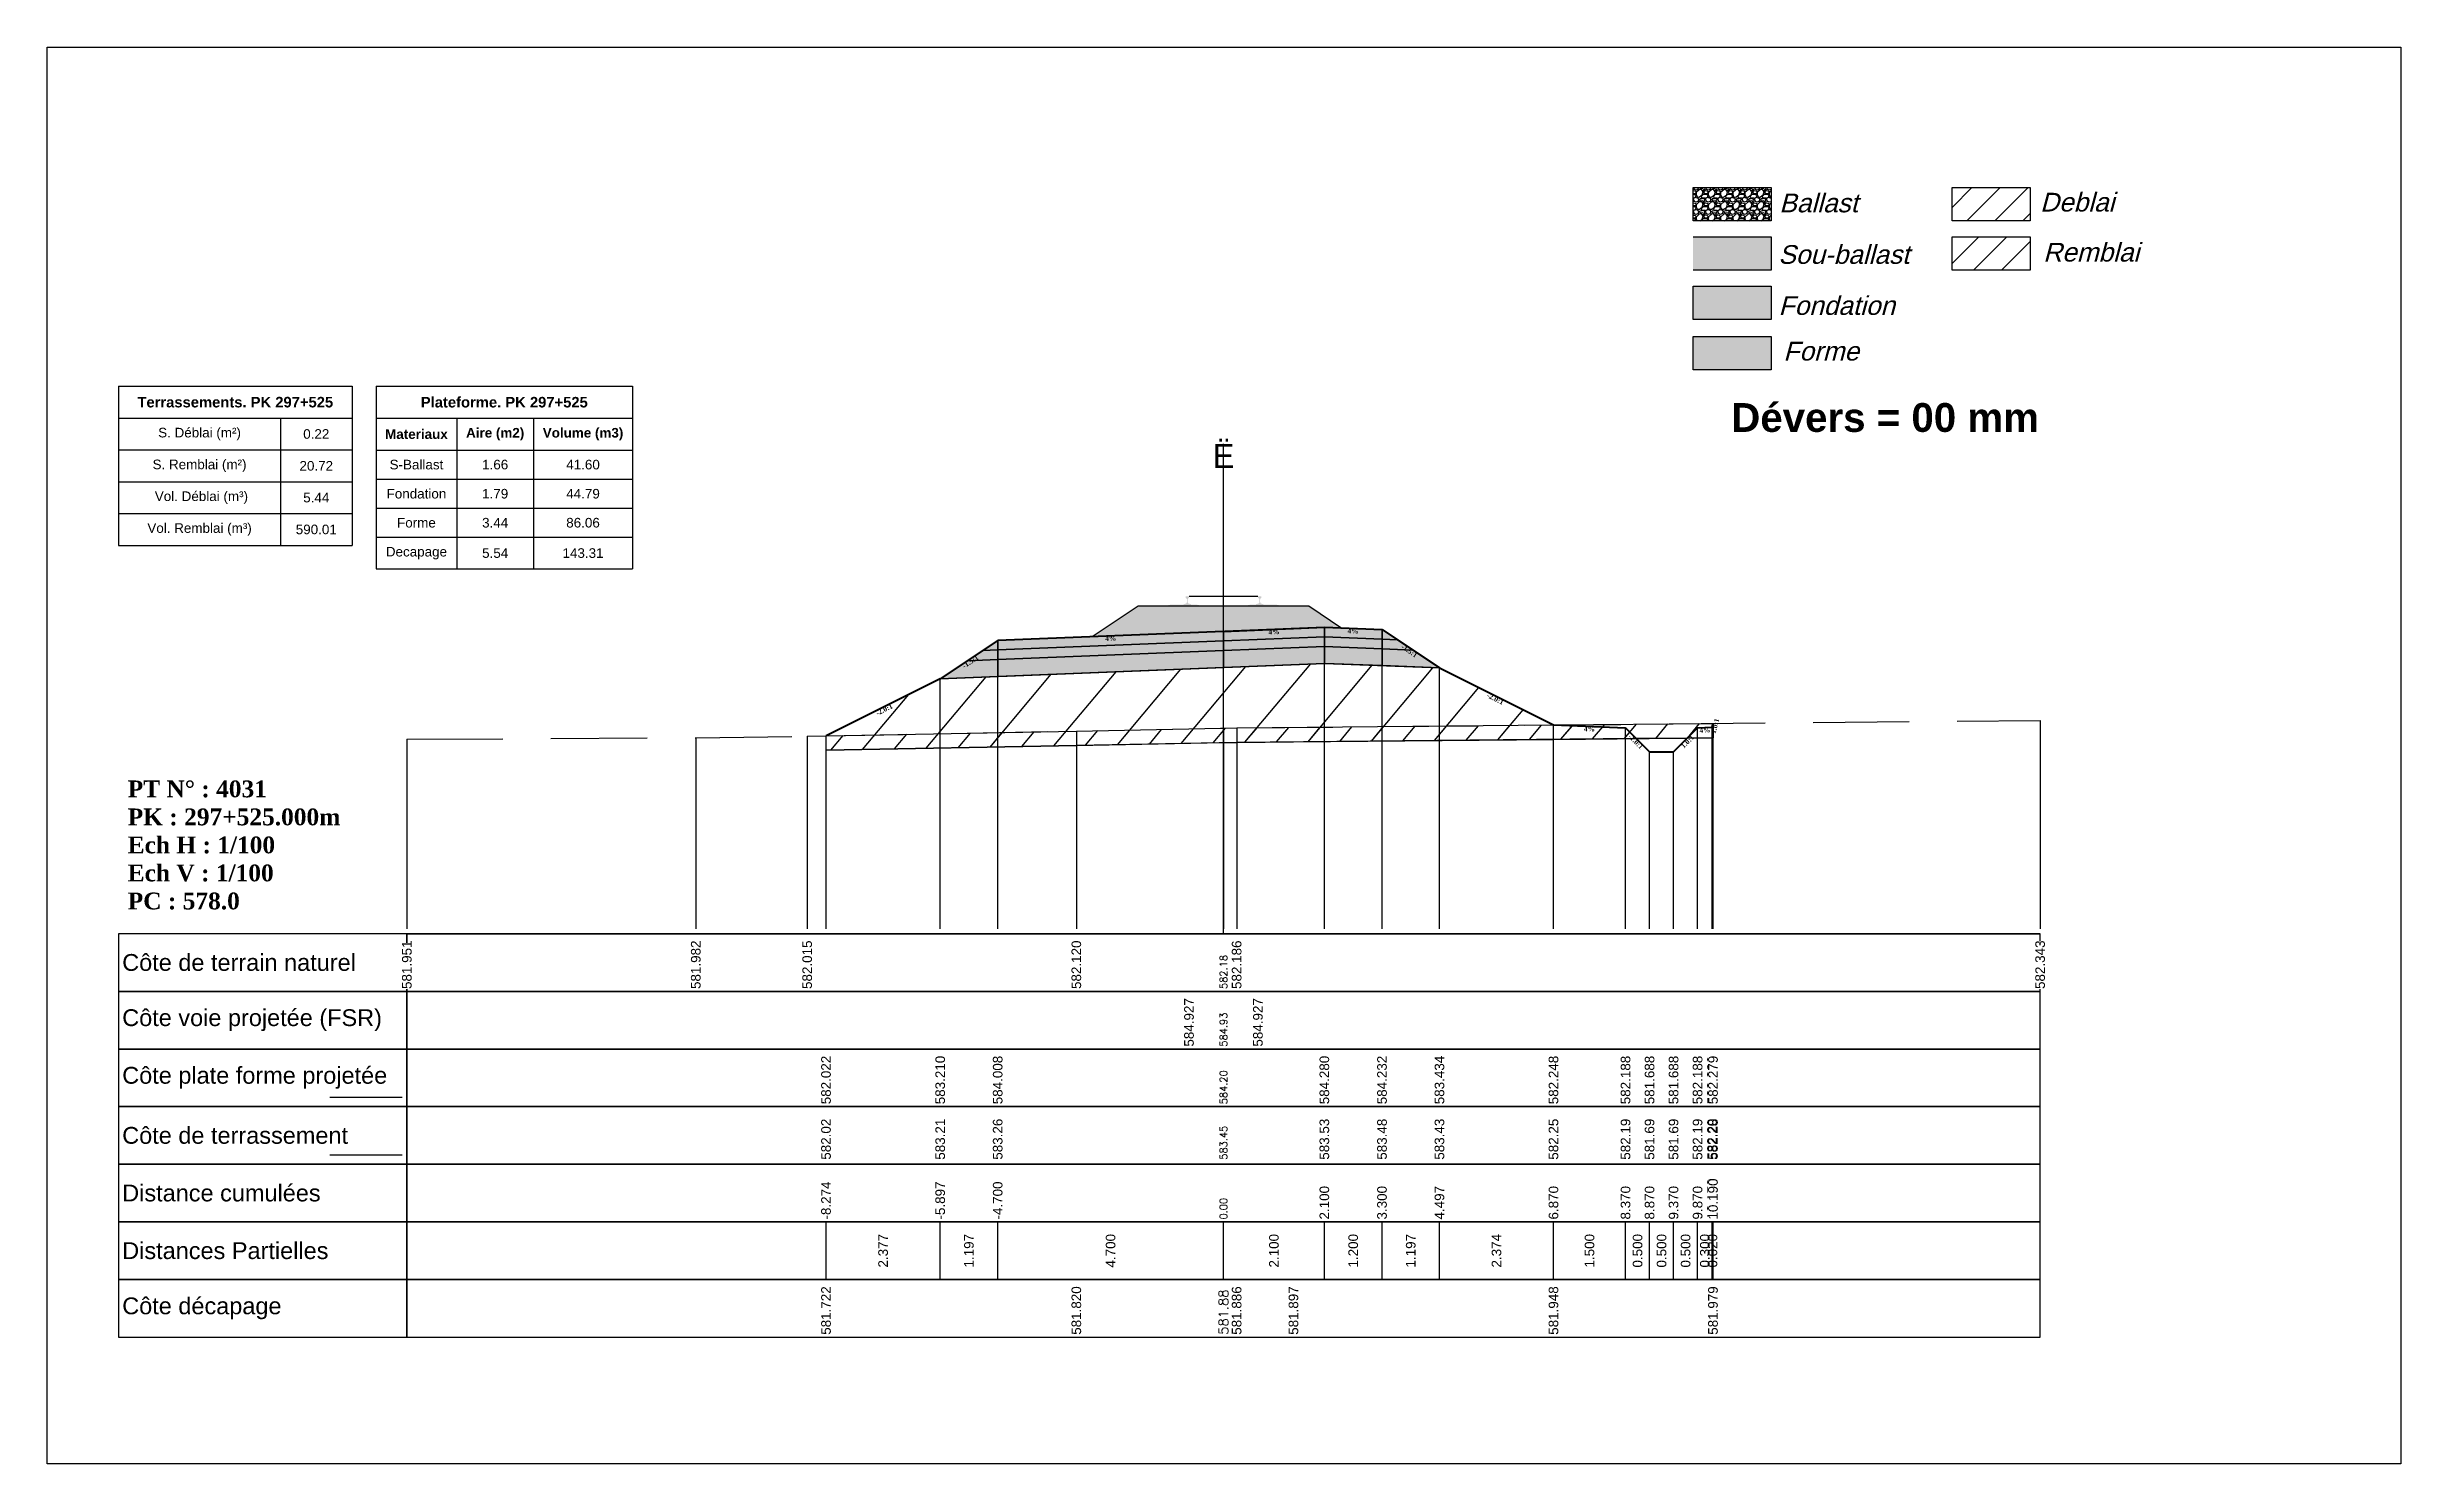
# Model space of a CAD drawing. Header units: millimetres. Extents: x 2762 to 3076, y 916 to 3305.
# Drawn here: x 3026.54 to 3075.54, y 2721.65 to 2751.15 of the extents above; entities that cross this region are included whole.
import ezdxf

# ---------------------------------------------------------------- set-up
doc = ezdxf.new("R2010")
doc.units = ezdxf.units.MM
doc.header["$LTSCALE"] = 2
doc.linetypes.add('CACHE', pattern=[9.525, 6.35, -3.175])
doc.linetypes.add('DASHED', pattern=[0.75, 0.5, -0.25])
for name, color, linetype in [('C-ANNO-TABL', 1, 'Continuous'), ('C-ANNO-TABL-TEXT', 150, 'Continuous'), ('C-ANNO-TABL-TITL', 150, 'Continuous'), ('C-ANNO-TABL-TTBL', 5, 'Continuous'), ('C-ROAD-CORR', 5, 'Continuous'), ('C-ROAD-SCTN', 7, 'Continuous')]:
    doc.layers.add(name, color=color, linetype=linetype)
doc.styles.add('ARIAL', font='arial.ttf')
doc.styles.add('C3D_Etiquette', font='romans.shx')
doc.styles.add('C3D_Profil_Travers', font='romans.shx')
doc.styles.get("Standard").update_dxf_attribs({"font": 'arial.ttf'})

msp = doc.modelspace()

# ---------------------------------------------------------------- texts
at = {"insert": (3061.599, 2743.733), "char_height": 0.6, "attachment_point": 1}
msp.add_mtext_dynamic_manual_height_columns('{\\fArial|b1|i0|c0|p34;Dévers = 00 mm}', width=8.82587, gutter_width=1.25, heights=[0], dxfattribs=at)
at = {"color": 7, "linetype": 'Continuous', "lineweight": -3}
for s, insert, char_height, attachment_point, style in [('{\\fWingdings|b0|i0|c2|p0;Ë}', (3051.03, 2742.384), 0.5, 8, 'C3D_Profil_Travers'), ('{\\fTimes New Roman|b1|i0|c0|p18;PT N° : 4031\\PPK : 297+525.000m\\PEch H : 1/100\\PEch V : 1/100\\PPC : 578.0}', (3028.218, 2733.184), 0.35, 7, 'C3D_Profil_Travers'), ('{\\fArial|b0|i0|c0|p34;Côte de terrain naturel}', (3028.104, 2732.084), 0.35, 4, 'C3D_Etiquette'), ('{\\fArial|b0|i0|c0|p34;Côte plate forme projetée}', (3028.104, 2729.684), 0.35, 4, 'C3D_Etiquette'), ('{\\fArial|b0|i0|c0|p34;Côte de terrassement}', (3028.104, 2728.484), 0.35, 4, 'C3D_Etiquette'), ('{\\fArial|b0|i0|c0|p34;Distance cumulées}', (3028.104, 2727.284), 0.35, 4, 'C3D_Etiquette'), ('{\\fArial|b0|i0|c0|p34;Distances Partielles}', (3028.104, 2726.084), 0.35, 4, 'C3D_Etiquette'), ('{\\fArial|b0|i0|c0|p34;Côte décapage}', (3028.104, 2724.884), 0.35, 4, 'C3D_Etiquette')]:
    msp.add_mtext(s, dxfattribs=dict(at, insert=insert, char_height=char_height, attachment_point=attachment_point, style=style))
at = {"color": 7, "linetype": 'Continuous', "lineweight": -3, "char_height": 0.1, "attachment_point": 2, "style": 'C3D_Etiquette'}
for s, insert, width, rotation in [('{\\fTimes New Roman|b1|i0|c0|p18;4%}', (3048.68, 2738.882), 0.42071, 2.2906), ('{\\fTimes New Roman|b1|i0|c0|p18;4%}', (3052.08, 2739.018), 0.37094, 2.2906), ('{\\fTimes New Roman|b1|i0|c0|p18;4%}', (3053.729, 2739.036), 0.42071, 357.7094), ('{\\fTimes New Roman|b1|i0|c0|p18;-1.5:1}', (3054.926, 2738.614), 0.34598, 326.3099), ('{\\fTimes New Roman|b1|i0|c0|p18;-1.5:1}', (3045.733, 2738.39), 0.34598, 33.6901), ('{\\fTimes New Roman|b1|i0|c0|p18;-2.0:1}', (3056.711, 2737.621), 0.34598, 333.4349), ('{\\fTimes New Roman|b1|i0|c0|p18;-2.0:1}', (3043.946, 2737.396), 0.34598, 26.5651), ('{\\fTimes New Roman|b1|i0|c0|p18;1.0:1}', (3061.214, 2737.022), 0.29446, 75.9638), ('{\\fTimes New Roman|b1|i0|c0|p18;4%}', (3058.65, 2736.997), 0.42071, 357.7094), ('{\\fTimes New Roman|b1|i0|c0|p18;-1.0:1}', (3059.647, 2736.719), 0.34598, 315), ('{\\fTimes New Roman|b1|i0|c0|p18;1.0:1}', (3060.653, 2736.719), 0.29001, 45), ('{\\fTimes New Roman|b1|i0|c0|p18;4%}', (3061.05, 2736.973), 0.37094, 2.2906)]:
    msp.add_mtext(s, dxfattribs=dict(at, insert=insert, width=width, rotation=rotation))
at = {"color": 7, "linetype": 'Continuous', "lineweight": -3, "rotation": 90, "style": 'C3D_Profil_Travers'}
for s, insert, char_height, attachment_point in [('582.18', (3051.03, 2731.534), 0.15, 4), ('584.93', (3051.03, 2730.334), 0.15, 4), ('584.20', (3051.03, 2729.134), 0.15, 4), ('{\\fArial|b0|i0|c0|p34;582.02}', (3042.756, 2727.979), 0.2, 4), ('{\\fArial|b0|i0|c0|p34;583.21}', (3045.133, 2727.979), 0.2, 4), ('{\\fArial|b0|i0|c0|p34;583.26}', (3046.33, 2727.979), 0.2, 4), ('{\\fArial|b0|i0|c0|p34;583.53}', (3053.13, 2727.979), 0.2, 4), ('{\\fArial|b0|i0|c0|p34;583.48}', (3054.33, 2727.979), 0.2, 4), ('{\\fArial|b0|i0|c0|p34;583.43}', (3055.526, 2727.979), 0.2, 4), ('{\\fArial|b0|i0|c0|p34;582.25}', (3057.9, 2727.979), 0.2, 4), ('{\\fArial|b0|i0|c0|p34;582.19}', (3059.4, 2727.979), 0.2, 4), ('{\\fArial|b0|i0|c0|p34;581.69}', (3059.9, 2727.979), 0.2, 4), ('{\\fArial|b0|i0|c0|p34;581.69}', (3060.4, 2727.979), 0.2, 4), ('{\\fArial|b0|i0|c0|p34;582.19}', (3060.9, 2727.979), 0.2, 4), ('{\\fArial|b0|i0|c0|p34;582.20}', (3061.2, 2727.979), 0.2, 4), ('{\\fArial|b0|i0|c0|p34;582.28}', (3061.22, 2727.979), 0.2, 4), ('583.45', (3051.03, 2727.979), 0.15, 4), ('0.00', (3051.03, 2726.734), 0.15, 4), ('{\\fArial|b0|i0|c0|p34;2.377}', (3043.944, 2726.084), 0.2, 5), ('{\\fArial|b0|i0|c0|p34;1.197}', (3045.731, 2726.084), 0.2, 5), ('{\\fArial|b0|i0|c0|p34;4.700}', (3048.68, 2726.084), 0.2, 5), ('{\\fArial|b0|i0|c0|p34;2.100}', (3052.08, 2726.084), 0.2, 5), ('{\\fArial|b0|i0|c0|p34;1.200}', (3053.73, 2726.084), 0.2, 5), ('{\\fArial|b0|i0|c0|p34;1.197}', (3054.928, 2726.084), 0.2, 5), ('{\\fArial|b0|i0|c0|p34;2.374}', (3056.713, 2726.084), 0.2, 5), ('{\\fArial|b0|i0|c0|p34;1.500}', (3058.65, 2726.084), 0.2, 5), ('{\\fArial|b0|i0|c0|p34;0.500}', (3059.65, 2726.084), 0.2, 5), ('{\\fArial|b0|i0|c0|p34;0.500}', (3060.15, 2726.084), 0.2, 5), ('{\\fArial|b0|i0|c0|p34;0.500}', (3060.65, 2726.084), 0.2, 5), ('{\\fArial|b0|i0|c0|p34;0.300}', (3061.05, 2726.084), 0.2, 5), ('{\\fArial|b0|i0|c0|p34;0.020}', (3061.21, 2726.084), 0.2, 5), ('581.88', (3051.03, 2724.334), 0.2, 4)]:
    msp.add_mtext(s, dxfattribs=dict(at, insert=insert, char_height=char_height, attachment_point=attachment_point))
at = {"color": 7, "linetype": 'Continuous', "lineweight": -3, "insert": (3028.104, 2730.884), "char_height": 0.35, "attachment_point": 4}
msp.add_mtext('{\\fArial|b0|i0|c0|p34;Côte voie projetée (FSR)}', dxfattribs=at)
at = {"layer": 'C-ANNO-TABL-TEXT', "color": 7, "style": 'ARIAL', "oblique": 15}
for s, p in [('Ballast', (3062.599, 2747.705)), ('Deblai', (3068.029, 2747.721)), ('Sou-ballast', (3062.579, 2746.632)), ('Remblai', (3068.093, 2746.679)), ('Fondation', (3062.584, 2745.569)), ('Forme', (3062.684, 2744.619))]:
    msp.add_text(s, height=0.39, dxfattribs=at).set_placement(p)
at = {"layer": 'C-ANNO-TABL-TEXT', "color": 7, "linetype": 'Continuous', "lineweight": -3, "char_height": 0.2, "attachment_point": 5, "style": 'ARIAL'}
for s, insert in [('{\\fArial|b0|i0|c0|p34;\\C7;0.22}', (3032.144, 2743.088)), ('{\\fArial|b0|i0|c0|p34;\\C7;20.72}', (3032.144, 2742.426)), ('{\\fArial|b0|i0|c0|p34;\\C7;S-Ballast}', (3034.229, 2742.451)), ('{\\fArial|b0|i0|c0|p34;\\C7;1.66}', (3035.868, 2742.451)), ('{\\C18;\\c0;41.60}', (3037.697, 2742.451)), ('{\\fArial|b0|i0|c0|p34;\\C7;5.44}', (3032.144, 2741.764)), ('{\\fArial|b0|i0|c0|p34;\\C7;Fondation}', (3034.229, 2741.845)), ('{\\fArial|b0|i0|c0|p34;\\C7;1.79}', (3035.868, 2741.845)), ('{\\C18;\\c0;44.79}', (3037.697, 2741.845)), ('{\\fArial|b0|i0|c0|p34;\\C7;590.01}', (3032.144, 2741.101)), ('{\\fArial|b0|i0|c0|p34;\\C7;Forme}', (3034.229, 2741.241)), ('{\\fArial|b0|i0|c0|p34;\\C7;3.44}', (3035.868, 2741.241)), ('{\\C18;\\c0;86.06}', (3037.697, 2741.241)), ('{\\fArial|b0|i0|c0|p34;\\C7;Decapage}', (3034.229, 2740.609)), ('{\\fArial|b0|i0|c0|p34;\\C7;5.54}', (3035.868, 2740.609)), ('{\\C18;\\c0;143.31}', (3037.697, 2740.609))]:
    msp.add_mtext(s, dxfattribs=dict(at, insert=insert))
at = {"layer": 'C-ANNO-TABL-TITL', "color": 7, "linetype": 'Continuous', "lineweight": -3, "attachment_point": 5, "style": 'ARIAL'}
for s, insert, char_height in [('{\\fArial|b1|i0|c0|p34;\\C7;Terrassements. PK 297+525}', (3030.458, 2743.751), 0.22), ('{\\fArial|b1|i0|c0|p34;\\C18;\\c0;Plateforme. PK 297+525}', (3036.058, 2743.75), 0.22), ('{\\fArial|b0|i0|c0|p34;\\C7;S. Déblai (m²) }', (3029.714, 2743.088), 0.2), ('{\\fArial|b1|i0|c0|p34;\\C7;Materiaux   }', (3034.229, 2743.085), 0.2), ('{\\fArial|b1|i0|c0|p34;\\C7;Aire (m2)}', (3035.868, 2743.085), 0.2), ('{\\fArial|b1|i0|c0|p34;\\C7;Volume (m3)}', (3037.697, 2743.085), 0.2), ('{\\fArial|b0|i0|c0|p34;\\C7;S. Remblai (m²) }', (3029.714, 2742.426), 0.2), ('{\\fArial|b0|i0|c0|p34;\\C7; Vol. Déblai (m³) }', (3029.714, 2741.764), 0.2), ('{\\fArial|b0|i0|c0|p34;\\C7;Vol. Remblai (m³)}', (3029.714, 2741.101), 0.2)]:
    msp.add_mtext(s, dxfattribs=dict(at, insert=insert, char_height=char_height))

# ---------------------------------------------------------------- hatches: boundary and pattern name
h = msp.add_hatch(color=11)
h.dxf.hatch_style = 1
h.paths.add_polyline_path([(3062.431, 2747.191), (3060.805, 2747.191), (3060.805, 2746.499), (3062.431, 2746.499)])
h = msp.add_hatch(color=30)
h.dxf.hatch_style = 1
h.paths.add_polyline_path([(3062.431, 2746.164), (3060.805, 2746.164), (3060.805, 2745.472), (3062.431, 2745.472)])
h = msp.add_hatch(color=83)
h.dxf.hatch_style = 1
h.paths.add_polyline_path([(3062.431, 2745.118), (3060.805, 2745.118), (3060.805, 2744.426), (3062.431, 2744.426)])
at = {"linetype": 'Continuous', "lineweight": -3}
msp.add_hatch(color=254, dxfattribs=at).paths.add_polyline_path([(3049.812, 2739.328), (3049.812, 2739.513), (3049.927, 2739.534), (3050.275, 2739.534), (3050.275, 2739.539), (3050.201, 2739.539), (3050.201, 2739.549), (3050.202, 2739.55), (3050.204, 2739.551), (3050.205, 2739.551), (3050.225, 2739.553), (3050.228, 2739.553), (3050.231, 2739.554), (3050.259, 2739.565), (3050.262, 2739.566), (3050.263, 2739.567), (3050.264, 2739.569), (3050.265, 2739.573), (3050.266, 2739.58), (3050.267, 2739.589), (3050.268, 2739.599), (3050.268, 2739.623), (3050.267, 2739.639), (3050.267, 2739.646), (3050.266, 2739.652), (3050.265, 2739.656), (3050.265, 2739.658), (3050.264, 2739.661), (3050.263, 2739.663), (3050.262, 2739.664), (3050.261, 2739.666), (3050.26, 2739.667), (3050.244, 2739.672), (3050.242, 2739.674), (3050.241, 2739.675), (3050.24, 2739.676), (3050.24, 2739.679), (3050.24, 2739.697), (3050.241, 2739.701), (3050.242, 2739.703), (3050.244, 2739.706), (3050.246, 2739.707), (3050.249, 2739.709), (3050.25, 2739.709), (3050.254, 2739.71), (3050.258, 2739.71), (3050.261, 2739.711), (3050.265, 2739.711), (3050.27, 2739.711), (3050.273, 2739.711), (3050.276, 2739.711), (3050.28, 2739.711), (3050.283, 2739.711), (3050.287, 2739.711), (3050.292, 2739.711), (3050.295, 2739.71), (3050.299, 2739.71), (3050.303, 2739.709), (3050.304, 2739.709), (3050.306, 2739.707), (3050.309, 2739.706), (3050.311, 2739.703), (3050.312, 2739.701), (3050.312, 2739.697), (3050.312, 2739.679), (3050.312, 2739.676), (3050.312, 2739.675), (3050.311, 2739.674), (3050.309, 2739.672), (3050.293, 2739.667), (3050.292, 2739.666), (3050.29, 2739.664), (3050.289, 2739.663), (3050.289, 2739.661), (3050.288, 2739.658), (3050.287, 2739.656), (3050.287, 2739.652), (3050.286, 2739.646), (3050.285, 2739.639), (3050.285, 2739.623), (3050.285, 2739.599), (3050.286, 2739.589), (3050.287, 2739.58), (3050.288, 2739.573), (3050.289, 2739.569), (3050.29, 2739.567), (3050.291, 2739.566), (3050.293, 2739.565), (3050.322, 2739.554), (3050.325, 2739.553), (3050.328, 2739.553), (3050.348, 2739.551), (3050.349, 2739.551), (3050.35, 2739.55), (3050.351, 2739.549), (3050.351, 2739.539), (3050.277, 2739.539), (3050.277, 2739.534), (3050.481, 2739.534), (3050.613, 2739.503), (3051.447, 2739.503), (3051.578, 2739.534), (3051.782, 2739.534), (3051.782, 2739.539), (3051.708, 2739.539), (3051.708, 2739.549), (3051.709, 2739.55), (3051.711, 2739.551), (3051.712, 2739.551), (3051.732, 2739.553), (3051.735, 2739.553), (3051.738, 2739.554), (3051.766, 2739.565), (3051.769, 2739.566), (3051.77, 2739.567), (3051.771, 2739.569), (3051.772, 2739.573), (3051.773, 2739.58), (3051.774, 2739.589), (3051.775, 2739.599), (3051.775, 2739.623), (3051.774, 2739.639), (3051.774, 2739.646), (3051.773, 2739.652), (3051.772, 2739.656), (3051.772, 2739.658), (3051.771, 2739.661), (3051.77, 2739.663), (3051.769, 2739.664), (3051.768, 2739.666), (3051.767, 2739.667), (3051.751, 2739.672), (3051.749, 2739.674), (3051.748, 2739.675), (3051.747, 2739.676), (3051.747, 2739.679), (3051.747, 2739.697), (3051.748, 2739.701), (3051.749, 2739.703), (3051.751, 2739.706), (3051.753, 2739.707), (3051.756, 2739.709), (3051.757, 2739.709), (3051.761, 2739.71), (3051.765, 2739.71), (3051.768, 2739.711), (3051.772, 2739.711), (3051.777, 2739.711), (3051.78, 2739.711), (3051.783, 2739.711), (3051.787, 2739.711), (3051.79, 2739.711), (3051.794, 2739.711), (3051.799, 2739.711), (3051.802, 2739.71), (3051.806, 2739.71), (3051.81, 2739.709), (3051.811, 2739.709), (3051.813, 2739.707), (3051.816, 2739.706), (3051.818, 2739.703), (3051.819, 2739.701), (3051.819, 2739.697), (3051.819, 2739.679), (3051.819, 2739.676), (3051.819, 2739.675), (3051.818, 2739.674), (3051.816, 2739.672), (3051.8, 2739.667), (3051.799, 2739.666), (3051.797, 2739.664), (3051.796, 2739.663), (3051.796, 2739.661), (3051.795, 2739.658), (3051.794, 2739.656), (3051.794, 2739.652), (3051.793, 2739.646), (3051.792, 2739.639), (3051.792, 2739.623), (3051.792, 2739.599), (3051.793, 2739.589), (3051.794, 2739.58), (3051.795, 2739.573), (3051.796, 2739.569), (3051.797, 2739.567), (3051.798, 2739.566), (3051.8, 2739.565), (3051.829, 2739.554), (3051.832, 2739.553), (3051.835, 2739.553), (3051.855, 2739.551), (3051.856, 2739.551), (3051.857, 2739.55), (3051.858, 2739.549), (3051.858, 2739.539), (3051.784, 2739.539), (3051.784, 2739.534), (3052.132, 2739.534), (3052.247, 2739.513), (3052.247, 2739.328)])
h = msp.add_hatch(dxfattribs=at)
h.set_pattern_fill('GRAVEL', color=252, scale=0.009, style=0)
h.set_pattern_definition([(228.0128, (3048.461781, 2739.099393), (-1.8288, -2.0574), [0.030755, -3.0447435]), (184.96974, (3048.441207, 2739.076533), (2.743199999, 0.228600013), [0.0527764, -5.2248644]), (132.51045, (3048.388629, 2739.071961), (2.286, -2.5146), [0.0372133, -3.684125]), (267.2737, (3048.299475, 2739.014811), (0.2286, 4.572), [0.0480604, -4.7579794]), (292.83365, (3048.297189, 2738.966805), (-1.143, 2.7432), [0.047127, -4.6655827]), (357.2737, (3048.315477, 2738.923371), (-4.572, 0.2286), [0.0480604, -4.7579794]), (37.69424, (3048.363483, 2738.921085), (-2.9718, -2.286), [0.0635574, -6.2921804]), (72.25533, (3048.413775, 2738.959947), (1.6002, 5.0292), [0.0600048, -5.940473]), (121.42957, (3048.432063, 2739.017097), (-1.8288, 2.9718), [0.048223, -4.774099]), (175.23636, (3048.406917, 2739.058245), (2.5146, -0.2286), [0.055054, -2.697654]), (222.39744, (3048.352053, 2739.062817), (-2.7432, -2.5146), [0.071197, -7.0485095]), (138.81407, (3048.52579, 2739.012525), (-1.6002, 1.3716), [0.0243004, -2.405751]), (171.46923, (3048.507501, 2739.028527), (2.9718, -0.4572), [0.0462314, -4.5769175]), (225, (3048.46178, 2739.03538), (-3e-17, -0.2286), [0.032329, -0.29096]), (203.1986, (3048.44578, 2739.062817), (1.143, 0.4572), [0.01741, -1.723556]), (291.8014, (3048.429777, 2739.05596), (-0.2286, 0.6858), [0.024621, -1.206428]), (30.9638, (3048.43892, 2739.0331), (0.6858, 0.4572), [0.039989, -1.292967]), (161.565, (3048.47321, 2739.05367), (0.4572, -0.2286), [0.028916, -0.693981]), (16.38954, (3048.297189, 2739.055959), (2.286, 0.6858), [0.040508, -4.0102944]), (70.34618, (3048.336051, 2739.067389), (-0.9144, -2.5146), [0.033984, -3.3643994]), (293.1986, (3048.47321, 2739.099393), (-0.4572, 1.143), [0.034819, -1.7061465]), (343.61046, (3048.486927, 2739.067389), (-2.286, 0.6858), [0.040508, -4.0102944]), (339.44395, (3048.29719, 2738.914227), (-1.143, 0.4572), [0.039063, -1.914096]), (294.77514, (3048.333765, 2738.900511), (-1.143, 2.5146), [0.0327305, -3.2403234]), (66.8014, (3048.475497, 2738.870793), (0.4572, 1.143), [0.034819, -1.7061465]), (17.35402, (3048.489213, 2738.902797), (-2.9718, -0.9144), [0.0383204, -3.793714]), (69.44395, (3048.363483, 2738.870793), (-0.4572, -1.143), [0.0195316, -1.933628]), (101.3099, (3048.46178, 2738.870793), (-0.2286, 0.9144), [0.011656, -1.1539795]), (165.9638, (3048.459495, 2738.882223), (0.6858, -0.2286), [0.047127, -0.895415]), (186.009, (3048.413775, 2738.893653), (2.286, 0.2286), [0.043674, -4.323723]), (303.69, (3048.43892, 2739.012525), (-0.2286, 0.4572), [0.032969, -0.79126]), (353.15723, (3048.457209, 2738.985093), (3.8862, -0.4572), [0.05756, -5.698441]), (60.9454, (3048.51436, 2738.978235), (-0.9144, -1.6002), [0.023536, -2.330045]), (90, (3048.5258, 2738.9988), (-0.2286, 0.2286), [0.013716, -0.214884]), (120.25644, (3048.409203, 2738.900511), (0.9144, -1.6002), [0.031758, -3.1440547]), (48.0128, (3048.393201, 2738.927943), (1.8288, 2.0574), [0.06151, -3.0139886]), (0, (3048.43435, 2738.97366), (0.2286, 0.2286), [0.059436, -0.169164]), (325.30485, (3048.493785, 2738.973663), (2.286, -1.6002), [0.036145, -3.5783385]), (254.0546, (3048.523503, 2738.95309), (-0.2286, -0.9144), [0.033285, -1.6309485]), (207.64598, (3048.514359, 2738.921085), (-4.3434, -2.286), [0.054193, -5.365122]), (175.42608, (3048.466353, 2738.895939), (-2.9718, 0.2286), [0.0573327, -5.675926])])
h.paths.add_polyline_path([(3048.297, 2738.871), (3049.255, 2739.509), (3052.805, 2739.509), (3053.494, 2739.05), (3053.13, 2739.064)])
h = msp.add_hatch(color=83, dxfattribs=at)
h.paths.add_polyline_path([(3054.33, 2738.266), (3054.33, 2738.616), (3054.968, 2738.591), (3055.526, 2738.218)])
h.paths.add_polyline_path([(3053.13, 2738.314), (3053.13, 2738.664), (3054.33, 2738.616), (3054.33, 2738.266)])
h.paths.add_polyline_path([(3051.03, 2738.23), (3051.03, 2738.58), (3053.13, 2738.664), (3053.13, 2738.314)])
h.paths.add_polyline_path([(3046.33, 2738.042), (3046.33, 2738.392), (3051.03, 2738.58), (3051.03, 2738.23)])
h.paths.add_polyline_path([(3045.133, 2737.994), (3045.691, 2738.367), (3046.33, 2738.392), (3046.33, 2738.042)])
h = msp.add_hatch(color=30, dxfattribs=at)
h.paths.add_polyline_path([(3054.33, 2738.616), (3054.33, 2738.816), (3054.649, 2738.803), (3054.968, 2738.591)])
h.paths.add_polyline_path([(3053.13, 2738.664), (3053.13, 2738.864), (3054.33, 2738.816), (3054.33, 2738.616)])
h.paths.add_polyline_path([(3051.03, 2738.58), (3051.03, 2738.78), (3053.13, 2738.864), (3053.13, 2738.664)])
h.paths.add_polyline_path([(3046.33, 2738.392), (3046.33, 2738.592), (3051.03, 2738.78), (3051.03, 2738.58)])
h.paths.add_polyline_path([(3045.691, 2738.367), (3046.01, 2738.579), (3046.33, 2738.592), (3046.33, 2738.392)])
h = msp.add_hatch(color=11, dxfattribs=at)
h.paths.add_polyline_path([(3054.33, 2738.816), (3054.33, 2739.016), (3054.649, 2738.803)])
h.paths.add_polyline_path([(3053.13, 2738.864), (3053.13, 2739.064), (3054.33, 2739.016), (3054.33, 2738.816)])
h.paths.add_polyline_path([(3051.03, 2738.78), (3051.03, 2738.98), (3053.13, 2739.064), (3053.13, 2738.864)])
h.paths.add_polyline_path([(3046.33, 2738.592), (3046.33, 2738.792), (3051.03, 2738.98), (3051.03, 2738.78)])
h.paths.add_polyline_path([(3046.01, 2738.579), (3046.33, 2738.792), (3046.33, 2738.592)])
h = msp.add_hatch(dxfattribs=at)
h.set_pattern_fill('_U', color=3, angle=50, style=0, pattern_type=0)
h.set_pattern_definition([(50, (3060.6862, 2736.7576), (-0.766044, 0.64279), [])])
h.paths.add_polyline_path([(3060.686, 2736.758), (3060.9, 2736.971), (3061.2, 2736.983), (3061.22, 2737.063), (3061.22, 2736.763), (3061.219, 2736.763)])
h.paths.add_polyline_path([(3042.756, 2736.506), (3042.756, 2736.806), (3045.133, 2737.994), (3053.13, 2738.314), (3055.526, 2738.218), (3057.9, 2737.031), (3059.4, 2736.971), (3059.624, 2736.748), (3051.304, 2736.669), (3047.967, 2736.604)])
h = msp.add_hatch(dxfattribs=at)
h.set_pattern_fill('_U', color=150, scale=0.5, angle=50, style=0, pattern_type=0)
h.set_pattern_definition([(50, (3060.68624, 2736.75756), (-0.383022, 0.321394), [])])
h.paths.add_polyline_path([(3060.686, 2736.758), (3060.9, 2736.971), (3061.2, 2736.983), (3061.22, 2737.063), (3061.22, 2736.763), (3061.219, 2736.763)])
h.paths.add_polyline_path([(3057.9, 2737.031), (3061.22, 2737.063), (3061.2, 2736.983), (3060.9, 2736.971), (3060.686, 2736.758), (3059.624, 2736.748), (3059.4, 2736.971)])
h.paths.add_polyline_path([(3042.756, 2736.506), (3042.756, 2736.806), (3047.967, 2736.904), (3051.304, 2736.969), (3057.9, 2737.031), (3059.4, 2736.971), (3059.624, 2736.748), (3051.304, 2736.669), (3047.967, 2736.604)])

# ---------------------------------------------------------------- linework, layer by layer
for p, q in [((3060.805, 2748.219), (3062.431, 2748.219)), ((3060.805, 2748.219), (3062.431, 2748.219)), ((3060.805, 2747.527), (3060.805, 2748.219)), ((3062.431, 2748.219), (3062.431, 2747.527)), ((3062.431, 2748.219), (3062.431, 2747.527)), ((3066.198, 2748.219), (3067.824, 2748.219)), ((3066.198, 2747.527), (3066.198, 2748.219)), ((3067.824, 2748.219), (3067.824, 2747.527)), ((3062.431, 2747.527), (3060.805, 2747.527)), ((3062.431, 2747.527), (3060.805, 2747.527)), ((3067.824, 2747.527), (3066.198, 2747.527)), ((3060.805, 2747.191), (3062.431, 2747.191)), ((3062.431, 2747.191), (3062.431, 2746.499)), ((3066.198, 2747.191), (3067.824, 2747.191)), ((3066.198, 2746.499), (3066.198, 2747.191)), ((3067.824, 2747.191), (3067.824, 2746.499)), ((3062.431, 2746.499), (3060.805, 2746.499)), ((3067.824, 2746.499), (3066.198, 2746.499)), ((3060.805, 2746.164), (3062.431, 2746.164)), ((3060.805, 2745.472), (3060.805, 2746.164)), ((3062.431, 2746.164), (3062.431, 2745.472)), ((3062.431, 2745.472), (3060.805, 2745.472)), ((3060.805, 2745.118), (3062.431, 2745.118)), ((3060.805, 2744.426), (3060.805, 2745.118)), ((3062.431, 2745.118), (3062.431, 2744.426)), ((3062.431, 2744.426), (3060.805, 2744.426))]:
    msp.add_line(p, q)
at = {"linetype": 'Continuous'}
for p, q in [((3060.808, 2748.172), (3060.805, 2748.173)), ((3060.805, 2748.17), (3060.808, 2748.172)), ((3060.845, 2748.144), (3060.805, 2748.15)), ((3060.805, 2748.104), (3060.855, 2748.098)), ((3060.805, 2748.083), (3060.831, 2748.083)), ((3060.857, 2748.019), (3060.805, 2747.992)), ((3060.809, 2747.969), (3060.824, 2747.934)), ((3060.81, 2747.969), (3060.826, 2748.005)), ((3060.811, 2748.219), (3060.824, 2748.188)), ((3060.823, 2748.188), (3060.866, 2748.175)), ((3060.823, 2747.934), (3060.866, 2747.921)), ((3060.826, 2748.005), (3060.867, 2748.018)), ((3060.83, 2748.086), (3060.864, 2748.063)), ((3060.868, 2748.128), (3060.847, 2748.145)), ((3060.854, 2748.088), (3060.867, 2748.111)), ((3060.864, 2748.061), (3060.854, 2748.025)), ((3060.866, 2748.175), (3060.91, 2748.188)), ((3060.866, 2748.016), (3060.907, 2748.001)), ((3060.866, 2747.921), (3060.91, 2747.934)), ((3060.869, 2748.129), (3060.867, 2748.076)), ((3060.867, 2748.111), (3060.867, 2748.127)), ((3060.867, 2748.076), (3060.887, 2748.028)), ((3060.934, 2748.175), (3060.875, 2748.122)), ((3060.934, 2747.921), (3060.875, 2747.868)), ((3060.887, 2748.025), (3060.94, 2748.022)), ((3060.906, 2748.003), (3060.921, 2747.97)), ((3060.91, 2748.187), (3060.921, 2748.219)), ((3060.91, 2747.933), (3060.923, 2747.969)), ((3060.987, 2748.175), (3060.926, 2748.18)), ((3060.987, 2747.921), (3060.926, 2747.926)), ((3060.967, 2747.939), (3060.939, 2747.969)), ((3060.94, 2748.025), (3060.996, 2748.068)), ((3060.94, 2747.969), (3060.948, 2747.989)), ((3060.967, 2748.193), (3060.943, 2748.219)), ((3060.996, 2747.989), (3060.948, 2747.984)), ((3061.01, 2748.199), (3060.952, 2748.194)), ((3061.01, 2747.945), (3060.952, 2747.94)), ((3060.974, 2748.033), (3061.019, 2748.083)), ((3060.993, 2748.003), (3060.975, 2748.034)), ((3061.014, 2748.131), (3060.986, 2748.176)), ((3061.014, 2747.877), (3060.986, 2747.922)), ((3061.055, 2747.999), (3060.991, 2748.004)), ((3060.996, 2748.068), (3061.016, 2748.132)), ((3061.047, 2747.982), (3060.996, 2747.994)), ((3061.013, 2748.175), (3061.023, 2748.15)), ((3061.013, 2747.921), (3061.023, 2747.896)), ((3061.032, 2748.183), (3061.014, 2748.176)), ((3061.032, 2747.929), (3061.014, 2747.922)), ((3061.019, 2748.083), (3061.085, 2748.083)), ((3061.024, 2748.149), (3061.062, 2748.172)), ((3061.049, 2748.152), (3061.024, 2748.127)), ((3061.024, 2748.127), (3061.044, 2748.096)), ((3061.044, 2748.219), (3061.026, 2748.198)), ((3061.044, 2748.219), (3061.026, 2748.198)), ((3061.049, 2747.97), (3061.026, 2747.944)), ((3061.062, 2748.172), (3061.031, 2748.182)), ((3061.062, 2747.918), (3061.031, 2747.928)), ((3061.045, 2748.106), (3061.109, 2748.098)), ((3061.049, 2747.969), (3061.047, 2747.982)), ((3061.099, 2748.144), (3061.049, 2748.151)), ((3061.099, 2748.144), (3061.049, 2748.151)), ((3061.111, 2748.019), (3061.058, 2747.991)), ((3061.063, 2747.969), (3061.078, 2747.934)), ((3061.064, 2747.969), (3061.08, 2748.005)), ((3061.065, 2748.219), (3061.078, 2748.188)), ((3061.065, 2748.219), (3061.078, 2748.188)), ((3061.077, 2748.188), (3061.12, 2748.175)), ((3061.077, 2748.188), (3061.12, 2748.175)), ((3061.077, 2747.934), (3061.12, 2747.921)), ((3061.08, 2748.005), (3061.121, 2748.018)), ((3061.084, 2748.086), (3061.118, 2748.063)), ((3061.122, 2748.128), (3061.101, 2748.145)), ((3061.122, 2748.128), (3061.101, 2748.145)), ((3061.108, 2748.088), (3061.121, 2748.111)), ((3061.118, 2748.061), (3061.108, 2748.025)), ((3061.12, 2748.175), (3061.164, 2748.188)), ((3061.12, 2748.175), (3061.164, 2748.188)), ((3061.12, 2748.016), (3061.161, 2748.001)), ((3061.12, 2747.921), (3061.164, 2747.934)), ((3061.123, 2748.129), (3061.121, 2748.076)), ((3061.123, 2748.129), (3061.121, 2748.076)), ((3061.121, 2748.111), (3061.121, 2748.127)), ((3061.121, 2748.111), (3061.121, 2748.127)), ((3061.121, 2748.076), (3061.141, 2748.028)), ((3061.188, 2748.175), (3061.129, 2748.122)), ((3061.188, 2748.175), (3061.129, 2748.122)), ((3061.188, 2747.921), (3061.129, 2747.868)), ((3061.141, 2748.025), (3061.194, 2748.022)), ((3061.16, 2748.003), (3061.175, 2747.97)), ((3061.164, 2748.187), (3061.175, 2748.219)), ((3061.164, 2748.187), (3061.175, 2748.219)), ((3061.164, 2747.933), (3061.177, 2747.969)), ((3061.241, 2748.175), (3061.18, 2748.18)), ((3061.241, 2748.175), (3061.18, 2748.18)), ((3061.241, 2747.921), (3061.18, 2747.926)), ((3061.221, 2747.939), (3061.193, 2747.969)), ((3061.194, 2748.025), (3061.25, 2748.068)), ((3061.194, 2748.025), (3061.25, 2748.068)), ((3061.194, 2747.969), (3061.202, 2747.989)), ((3061.221, 2748.193), (3061.197, 2748.219)), ((3061.221, 2748.193), (3061.197, 2748.219)), ((3061.25, 2747.989), (3061.202, 2747.984)), ((3061.264, 2748.199), (3061.206, 2748.194)), ((3061.264, 2748.199), (3061.206, 2748.194)), ((3061.264, 2747.945), (3061.206, 2747.94)), ((3061.228, 2748.033), (3061.273, 2748.083)), ((3061.228, 2748.033), (3061.273, 2748.083)), ((3061.247, 2748.003), (3061.229, 2748.034)), ((3061.247, 2748.003), (3061.229, 2748.034)), ((3061.268, 2748.131), (3061.24, 2748.176)), ((3061.268, 2748.131), (3061.24, 2748.176)), ((3061.268, 2747.877), (3061.24, 2747.922)), ((3061.309, 2747.999), (3061.245, 2748.004)), ((3061.309, 2747.999), (3061.245, 2748.004)), ((3061.25, 2748.068), (3061.27, 2748.132)), ((3061.25, 2748.068), (3061.27, 2748.132)), ((3061.301, 2747.982), (3061.25, 2747.994)), ((3061.301, 2747.982), (3061.25, 2747.994)), ((3061.267, 2748.175), (3061.277, 2748.15)), ((3061.267, 2748.175), (3061.277, 2748.15)), ((3061.267, 2747.921), (3061.277, 2747.896)), ((3061.286, 2748.183), (3061.268, 2748.176)), ((3061.286, 2748.183), (3061.268, 2748.176)), ((3061.286, 2747.929), (3061.268, 2747.922)), ((3061.273, 2748.083), (3061.339, 2748.083)), ((3061.273, 2748.083), (3061.339, 2748.083)), ((3061.278, 2748.149), (3061.316, 2748.172)), ((3061.278, 2748.149), (3061.316, 2748.172)), ((3061.303, 2748.152), (3061.278, 2748.127)), ((3061.303, 2748.152), (3061.278, 2748.127)), ((3061.278, 2748.127), (3061.298, 2748.096)), ((3061.278, 2748.127), (3061.298, 2748.096)), ((3061.298, 2748.219), (3061.28, 2748.198)), ((3061.298, 2748.219), (3061.28, 2748.198)), ((3061.303, 2747.97), (3061.28, 2747.944)), ((3061.303, 2747.97), (3061.28, 2747.944)), ((3061.316, 2748.172), (3061.285, 2748.182)), ((3061.316, 2748.172), (3061.285, 2748.182)), ((3061.316, 2747.918), (3061.285, 2747.928)), ((3061.299, 2748.106), (3061.363, 2748.098)), ((3061.299, 2748.106), (3061.363, 2748.098)), ((3061.303, 2747.969), (3061.301, 2747.982)), ((3061.303, 2747.969), (3061.301, 2747.982)), ((3061.353, 2748.144), (3061.303, 2748.151)), ((3061.353, 2748.144), (3061.303, 2748.151)), ((3061.365, 2748.019), (3061.312, 2747.991)), ((3061.365, 2748.019), (3061.312, 2747.991)), ((3061.317, 2747.969), (3061.332, 2747.934)), ((3061.317, 2747.969), (3061.332, 2747.934)), ((3061.318, 2747.969), (3061.334, 2748.005)), ((3061.318, 2747.969), (3061.334, 2748.005)), ((3061.319, 2748.219), (3061.332, 2748.188)), ((3061.319, 2748.219), (3061.332, 2748.188)), ((3061.331, 2748.188), (3061.374, 2748.175)), ((3061.331, 2748.188), (3061.374, 2748.175)), ((3061.331, 2747.934), (3061.374, 2747.921)), ((3061.331, 2747.934), (3061.374, 2747.921)), ((3061.334, 2748.005), (3061.375, 2748.018)), ((3061.334, 2748.005), (3061.375, 2748.018)), ((3061.338, 2748.086), (3061.372, 2748.063)), ((3061.338, 2748.086), (3061.372, 2748.063)), ((3061.376, 2748.128), (3061.355, 2748.145)), ((3061.376, 2748.128), (3061.355, 2748.145)), ((3061.362, 2748.088), (3061.375, 2748.111)), ((3061.362, 2748.088), (3061.375, 2748.111)), ((3061.372, 2748.061), (3061.362, 2748.025)), ((3061.372, 2748.061), (3061.362, 2748.025)), ((3061.374, 2748.175), (3061.418, 2748.188)), ((3061.374, 2748.175), (3061.418, 2748.188)), ((3061.374, 2748.016), (3061.415, 2748.001)), ((3061.374, 2748.016), (3061.415, 2748.001)), ((3061.374, 2747.921), (3061.418, 2747.934)), ((3061.374, 2747.921), (3061.418, 2747.934)), ((3061.377, 2748.129), (3061.375, 2748.076)), ((3061.377, 2748.129), (3061.375, 2748.076)), ((3061.375, 2748.111), (3061.375, 2748.127)), ((3061.375, 2748.111), (3061.375, 2748.127)), ((3061.375, 2748.076), (3061.395, 2748.028)), ((3061.375, 2748.076), (3061.395, 2748.028)), ((3061.442, 2748.175), (3061.383, 2748.122)), ((3061.442, 2748.175), (3061.383, 2748.122)), ((3061.442, 2747.921), (3061.383, 2747.868)), ((3061.442, 2747.921), (3061.383, 2747.868)), ((3061.395, 2748.025), (3061.448, 2748.022)), ((3061.395, 2748.025), (3061.448, 2748.022)), ((3061.414, 2748.003), (3061.429, 2747.97)), ((3061.414, 2748.003), (3061.429, 2747.97)), ((3061.418, 2748.187), (3061.429, 2748.219)), ((3061.418, 2748.187), (3061.429, 2748.219)), ((3061.418, 2747.933), (3061.431, 2747.969)), ((3061.418, 2747.933), (3061.431, 2747.969)), ((3061.495, 2748.175), (3061.434, 2748.18)), ((3061.495, 2748.175), (3061.434, 2748.18)), ((3061.495, 2747.921), (3061.434, 2747.926)), ((3061.495, 2747.921), (3061.434, 2747.926)), ((3061.475, 2747.939), (3061.447, 2747.969)), ((3061.475, 2747.939), (3061.447, 2747.969)), ((3061.448, 2748.025), (3061.504, 2748.068)), ((3061.448, 2748.025), (3061.504, 2748.068)), ((3061.448, 2747.969), (3061.456, 2747.989)), ((3061.448, 2747.969), (3061.456, 2747.989)), ((3061.475, 2748.193), (3061.451, 2748.219)), ((3061.475, 2748.193), (3061.451, 2748.219)), ((3061.504, 2747.989), (3061.456, 2747.984)), ((3061.504, 2747.989), (3061.456, 2747.984)), ((3061.518, 2748.199), (3061.46, 2748.194)), ((3061.518, 2748.199), (3061.46, 2748.194)), ((3061.518, 2747.945), (3061.46, 2747.94)), ((3061.518, 2747.945), (3061.46, 2747.94)), ((3061.482, 2748.033), (3061.527, 2748.083)), ((3061.482, 2748.033), (3061.527, 2748.083)), ((3061.501, 2748.003), (3061.483, 2748.034)), ((3061.501, 2748.003), (3061.483, 2748.034)), ((3061.522, 2748.131), (3061.494, 2748.176)), ((3061.522, 2748.131), (3061.494, 2748.176)), ((3061.522, 2747.877), (3061.494, 2747.922)), ((3061.522, 2747.877), (3061.494, 2747.922)), ((3061.563, 2747.999), (3061.499, 2748.004)), ((3061.563, 2747.999), (3061.499, 2748.004)), ((3061.504, 2748.068), (3061.524, 2748.132)), ((3061.504, 2748.068), (3061.524, 2748.132)), ((3061.555, 2747.982), (3061.504, 2747.994)), ((3061.555, 2747.982), (3061.504, 2747.994)), ((3061.521, 2748.175), (3061.531, 2748.15)), ((3061.521, 2748.175), (3061.531, 2748.15)), ((3061.521, 2747.921), (3061.531, 2747.896)), ((3061.521, 2747.921), (3061.531, 2747.896)), ((3061.54, 2748.183), (3061.522, 2748.176)), ((3061.54, 2748.183), (3061.522, 2748.176)), ((3061.54, 2747.929), (3061.522, 2747.922)), ((3061.54, 2747.929), (3061.522, 2747.922)), ((3061.527, 2748.083), (3061.593, 2748.083)), ((3061.527, 2748.083), (3061.593, 2748.083)), ((3061.532, 2748.149), (3061.57, 2748.172)), ((3061.532, 2748.149), (3061.57, 2748.172)), ((3061.557, 2748.152), (3061.532, 2748.127)), ((3061.557, 2748.152), (3061.532, 2748.127)), ((3061.532, 2748.127), (3061.552, 2748.096)), ((3061.532, 2748.127), (3061.552, 2748.096)), ((3061.552, 2748.219), (3061.534, 2748.198)), ((3061.552, 2748.219), (3061.534, 2748.198)), ((3061.557, 2747.97), (3061.534, 2747.944)), ((3061.557, 2747.97), (3061.534, 2747.944)), ((3061.57, 2748.172), (3061.539, 2748.182)), ((3061.57, 2748.172), (3061.539, 2748.182)), ((3061.57, 2747.918), (3061.539, 2747.928)), ((3061.57, 2747.918), (3061.539, 2747.928)), ((3061.553, 2748.106), (3061.617, 2748.098)), ((3061.553, 2748.106), (3061.617, 2748.098)), ((3061.557, 2747.969), (3061.555, 2747.982)), ((3061.557, 2747.969), (3061.555, 2747.982)), ((3061.607, 2748.144), (3061.557, 2748.151)), ((3061.607, 2748.144), (3061.557, 2748.151)), ((3061.619, 2748.019), (3061.566, 2747.991)), ((3061.619, 2748.019), (3061.566, 2747.991)), ((3061.571, 2747.969), (3061.586, 2747.934)), ((3061.571, 2747.969), (3061.586, 2747.934)), ((3061.572, 2747.969), (3061.588, 2748.005)), ((3061.572, 2747.969), (3061.588, 2748.005)), ((3061.573, 2748.219), (3061.586, 2748.188)), ((3061.573, 2748.219), (3061.586, 2748.188)), ((3061.585, 2748.188), (3061.628, 2748.175)), ((3061.585, 2748.188), (3061.628, 2748.175)), ((3061.585, 2747.934), (3061.628, 2747.921)), ((3061.585, 2747.934), (3061.628, 2747.921)), ((3061.588, 2748.005), (3061.629, 2748.018)), ((3061.588, 2748.005), (3061.629, 2748.018)), ((3061.592, 2748.086), (3061.626, 2748.063)), ((3061.592, 2748.086), (3061.626, 2748.063)), ((3061.63, 2748.128), (3061.609, 2748.145)), ((3061.63, 2748.128), (3061.609, 2748.145)), ((3061.616, 2748.088), (3061.629, 2748.111)), ((3061.616, 2748.088), (3061.629, 2748.111)), ((3061.626, 2748.061), (3061.616, 2748.025)), ((3061.626, 2748.061), (3061.616, 2748.025)), ((3061.628, 2748.175), (3061.672, 2748.188)), ((3061.628, 2748.175), (3061.672, 2748.188)), ((3061.628, 2748.016), (3061.669, 2748.001)), ((3061.628, 2748.016), (3061.669, 2748.001)), ((3061.628, 2747.921), (3061.672, 2747.934)), ((3061.628, 2747.921), (3061.672, 2747.934)), ((3061.631, 2748.129), (3061.629, 2748.076)), ((3061.631, 2748.129), (3061.629, 2748.076)), ((3061.629, 2748.111), (3061.629, 2748.127)), ((3061.629, 2748.111), (3061.629, 2748.127)), ((3061.629, 2748.076), (3061.649, 2748.028)), ((3061.629, 2748.076), (3061.649, 2748.028)), ((3061.696, 2748.175), (3061.637, 2748.122)), ((3061.696, 2748.175), (3061.637, 2748.122)), ((3061.696, 2747.921), (3061.637, 2747.868)), ((3061.696, 2747.921), (3061.637, 2747.868)), ((3061.649, 2748.025), (3061.702, 2748.022)), ((3061.649, 2748.025), (3061.702, 2748.022)), ((3061.668, 2748.003), (3061.683, 2747.97)), ((3061.668, 2748.003), (3061.683, 2747.97)), ((3061.672, 2748.187), (3061.683, 2748.219)), ((3061.672, 2748.187), (3061.683, 2748.219)), ((3061.672, 2747.933), (3061.685, 2747.969)), ((3061.672, 2747.933), (3061.685, 2747.969)), ((3061.749, 2748.175), (3061.688, 2748.18)), ((3061.749, 2748.175), (3061.688, 2748.18)), ((3061.749, 2747.921), (3061.688, 2747.926)), ((3061.749, 2747.921), (3061.688, 2747.926)), ((3061.729, 2747.939), (3061.701, 2747.969)), ((3061.729, 2747.939), (3061.701, 2747.969)), ((3061.702, 2748.025), (3061.758, 2748.068)), ((3061.702, 2748.025), (3061.758, 2748.068)), ((3061.702, 2747.969), (3061.71, 2747.989)), ((3061.702, 2747.969), (3061.71, 2747.989)), ((3061.729, 2748.193), (3061.705, 2748.219)), ((3061.729, 2748.193), (3061.705, 2748.219)), ((3061.758, 2747.989), (3061.71, 2747.984)), ((3061.758, 2747.989), (3061.71, 2747.984)), ((3061.772, 2748.199), (3061.714, 2748.194)), ((3061.772, 2748.199), (3061.714, 2748.194)), ((3061.772, 2747.945), (3061.714, 2747.94)), ((3061.772, 2747.945), (3061.714, 2747.94)), ((3061.736, 2748.033), (3061.781, 2748.083)), ((3061.736, 2748.033), (3061.781, 2748.083)), ((3061.755, 2748.003), (3061.737, 2748.034)), ((3061.755, 2748.003), (3061.737, 2748.034)), ((3061.776, 2748.131), (3061.748, 2748.176)), ((3061.776, 2748.131), (3061.748, 2748.176)), ((3061.776, 2747.877), (3061.748, 2747.922)), ((3061.776, 2747.877), (3061.748, 2747.922)), ((3061.817, 2747.999), (3061.753, 2748.004)), ((3061.817, 2747.999), (3061.753, 2748.004)), ((3061.758, 2748.068), (3061.778, 2748.132)), ((3061.758, 2748.068), (3061.778, 2748.132)), ((3061.809, 2747.982), (3061.758, 2747.994)), ((3061.809, 2747.982), (3061.758, 2747.994)), ((3061.775, 2748.175), (3061.785, 2748.15)), ((3061.775, 2748.175), (3061.785, 2748.15)), ((3061.775, 2747.921), (3061.785, 2747.896)), ((3061.775, 2747.921), (3061.785, 2747.896)), ((3061.794, 2748.183), (3061.776, 2748.176)), ((3061.794, 2748.183), (3061.776, 2748.176)), ((3061.794, 2747.929), (3061.776, 2747.922)), ((3061.794, 2747.929), (3061.776, 2747.922)), ((3061.781, 2748.083), (3061.847, 2748.083)), ((3061.781, 2748.083), (3061.847, 2748.083)), ((3061.786, 2748.149), (3061.824, 2748.172)), ((3061.786, 2748.149), (3061.824, 2748.172)), ((3061.811, 2748.152), (3061.786, 2748.127)), ((3061.811, 2748.152), (3061.786, 2748.127)), ((3061.786, 2748.127), (3061.806, 2748.096)), ((3061.786, 2748.127), (3061.806, 2748.096)), ((3061.806, 2748.219), (3061.788, 2748.198)), ((3061.806, 2748.219), (3061.788, 2748.198)), ((3061.811, 2747.97), (3061.788, 2747.944)), ((3061.811, 2747.97), (3061.788, 2747.944)), ((3061.824, 2748.172), (3061.793, 2748.182)), ((3061.824, 2748.172), (3061.793, 2748.182)), ((3061.824, 2747.918), (3061.793, 2747.928)), ((3061.824, 2747.918), (3061.793, 2747.928)), ((3061.807, 2748.106), (3061.871, 2748.098)), ((3061.807, 2748.106), (3061.871, 2748.098)), ((3061.811, 2747.969), (3061.809, 2747.982)), ((3061.811, 2747.969), (3061.809, 2747.982)), ((3061.861, 2748.144), (3061.811, 2748.151)), ((3061.861, 2748.144), (3061.811, 2748.151)), ((3061.873, 2748.019), (3061.82, 2747.991)), ((3061.873, 2748.019), (3061.82, 2747.991)), ((3061.825, 2747.969), (3061.84, 2747.934)), ((3061.825, 2747.969), (3061.84, 2747.934)), ((3061.826, 2747.969), (3061.842, 2748.005)), ((3061.826, 2747.969), (3061.842, 2748.005)), ((3061.827, 2748.219), (3061.84, 2748.188)), ((3061.827, 2748.219), (3061.84, 2748.188)), ((3061.839, 2748.188), (3061.882, 2748.175)), ((3061.839, 2748.188), (3061.882, 2748.175)), ((3061.839, 2747.934), (3061.882, 2747.921)), ((3061.839, 2747.934), (3061.882, 2747.921)), ((3061.842, 2748.005), (3061.883, 2748.018)), ((3061.842, 2748.005), (3061.883, 2748.018)), ((3061.846, 2748.086), (3061.88, 2748.063)), ((3061.846, 2748.086), (3061.88, 2748.063)), ((3061.884, 2748.128), (3061.863, 2748.145)), ((3061.884, 2748.128), (3061.863, 2748.145)), ((3061.87, 2748.088), (3061.883, 2748.111)), ((3061.87, 2748.088), (3061.883, 2748.111)), ((3061.88, 2748.061), (3061.87, 2748.025)), ((3061.88, 2748.061), (3061.87, 2748.025)), ((3061.882, 2748.175), (3061.926, 2748.188)), ((3061.882, 2748.175), (3061.926, 2748.188)), ((3061.882, 2748.016), (3061.923, 2748.001)), ((3061.882, 2748.016), (3061.923, 2748.001)), ((3061.882, 2747.921), (3061.926, 2747.934)), ((3061.882, 2747.921), (3061.926, 2747.934)), ((3061.885, 2748.129), (3061.883, 2748.076)), ((3061.885, 2748.129), (3061.883, 2748.076)), ((3061.883, 2748.111), (3061.883, 2748.127)), ((3061.883, 2748.111), (3061.883, 2748.127)), ((3061.883, 2748.076), (3061.903, 2748.028)), ((3061.883, 2748.076), (3061.903, 2748.028)), ((3061.95, 2748.175), (3061.891, 2748.122)), ((3061.95, 2748.175), (3061.891, 2748.122)), ((3061.95, 2747.921), (3061.891, 2747.868)), ((3061.95, 2747.921), (3061.891, 2747.868)), ((3061.903, 2748.025), (3061.956, 2748.022)), ((3061.903, 2748.025), (3061.956, 2748.022)), ((3061.922, 2748.003), (3061.937, 2747.97)), ((3061.922, 2748.003), (3061.937, 2747.97)), ((3061.926, 2748.187), (3061.937, 2748.219)), ((3061.926, 2748.187), (3061.937, 2748.219)), ((3061.926, 2747.933), (3061.939, 2747.969)), ((3061.926, 2747.933), (3061.939, 2747.969)), ((3062.003, 2748.175), (3061.942, 2748.18)), ((3062.003, 2748.175), (3061.942, 2748.18)), ((3062.003, 2747.921), (3061.942, 2747.926)), ((3062.003, 2747.921), (3061.942, 2747.926)), ((3061.983, 2747.939), (3061.955, 2747.969)), ((3061.983, 2747.939), (3061.955, 2747.969)), ((3061.956, 2748.025), (3062.012, 2748.068)), ((3061.956, 2748.025), (3062.012, 2748.068)), ((3061.956, 2747.969), (3061.964, 2747.989)), ((3061.956, 2747.969), (3061.964, 2747.989)), ((3061.983, 2748.193), (3061.959, 2748.219)), ((3061.983, 2748.193), (3061.959, 2748.219)), ((3062.012, 2747.989), (3061.964, 2747.984)), ((3062.012, 2747.989), (3061.964, 2747.984)), ((3062.026, 2748.199), (3061.968, 2748.194)), ((3062.026, 2748.199), (3061.968, 2748.194)), ((3062.026, 2747.945), (3061.968, 2747.94)), ((3062.026, 2747.945), (3061.968, 2747.94)), ((3061.99, 2748.033), (3062.035, 2748.083)), ((3061.99, 2748.033), (3062.035, 2748.083)), ((3062.009, 2748.003), (3061.991, 2748.034)), ((3062.009, 2748.003), (3061.991, 2748.034)), ((3062.03, 2748.131), (3062.002, 2748.176)), ((3062.03, 2748.131), (3062.002, 2748.176)), ((3062.03, 2747.877), (3062.002, 2747.922)), ((3062.03, 2747.877), (3062.002, 2747.922)), ((3062.071, 2747.999), (3062.007, 2748.004)), ((3062.071, 2747.999), (3062.007, 2748.004)), ((3062.012, 2748.068), (3062.032, 2748.132)), ((3062.012, 2748.068), (3062.032, 2748.132)), ((3062.063, 2747.982), (3062.012, 2747.994)), ((3062.063, 2747.982), (3062.012, 2747.994)), ((3062.029, 2748.175), (3062.039, 2748.15)), ((3062.029, 2748.175), (3062.039, 2748.15)), ((3062.029, 2747.921), (3062.039, 2747.896)), ((3062.029, 2747.921), (3062.039, 2747.896)), ((3062.048, 2748.183), (3062.03, 2748.176)), ((3062.048, 2748.183), (3062.03, 2748.176)), ((3062.048, 2747.929), (3062.03, 2747.922)), ((3062.048, 2747.929), (3062.03, 2747.922)), ((3062.035, 2748.083), (3062.101, 2748.083)), ((3062.035, 2748.083), (3062.101, 2748.083)), ((3062.04, 2748.149), (3062.078, 2748.172)), ((3062.04, 2748.149), (3062.078, 2748.172)), ((3062.065, 2748.152), (3062.04, 2748.127)), ((3062.065, 2748.152), (3062.04, 2748.127)), ((3062.04, 2748.127), (3062.06, 2748.096)), ((3062.04, 2748.127), (3062.06, 2748.096)), ((3062.06, 2748.219), (3062.042, 2748.198)), ((3062.06, 2748.219), (3062.042, 2748.198)), ((3062.065, 2747.97), (3062.042, 2747.944)), ((3062.065, 2747.97), (3062.042, 2747.944)), ((3062.078, 2748.172), (3062.047, 2748.182)), ((3062.078, 2748.172), (3062.047, 2748.182)), ((3062.078, 2747.918), (3062.047, 2747.928)), ((3062.078, 2747.918), (3062.047, 2747.928)), ((3062.061, 2748.106), (3062.125, 2748.098)), ((3062.061, 2748.106), (3062.125, 2748.098)), ((3062.065, 2747.969), (3062.063, 2747.982)), ((3062.065, 2747.969), (3062.063, 2747.982)), ((3062.115, 2748.144), (3062.065, 2748.151)), ((3062.115, 2748.144), (3062.065, 2748.151)), ((3062.127, 2748.019), (3062.074, 2747.991)), ((3062.127, 2748.019), (3062.074, 2747.991)), ((3062.079, 2747.969), (3062.094, 2747.934)), ((3062.079, 2747.969), (3062.094, 2747.934)), ((3062.08, 2747.969), (3062.096, 2748.005)), ((3062.08, 2747.969), (3062.096, 2748.005)), ((3062.081, 2748.219), (3062.094, 2748.188)), ((3062.081, 2748.219), (3062.094, 2748.188)), ((3062.093, 2748.188), (3062.136, 2748.175)), ((3062.093, 2748.188), (3062.136, 2748.175)), ((3062.093, 2747.934), (3062.136, 2747.921)), ((3062.093, 2747.934), (3062.136, 2747.921)), ((3062.096, 2748.005), (3062.137, 2748.018)), ((3062.096, 2748.005), (3062.137, 2748.018)), ((3062.1, 2748.086), (3062.134, 2748.063)), ((3062.1, 2748.086), (3062.134, 2748.063)), ((3062.138, 2748.128), (3062.117, 2748.145)), ((3062.138, 2748.128), (3062.117, 2748.145)), ((3062.124, 2748.088), (3062.137, 2748.111)), ((3062.124, 2748.088), (3062.137, 2748.111)), ((3062.134, 2748.061), (3062.124, 2748.025)), ((3062.134, 2748.061), (3062.124, 2748.025)), ((3062.136, 2748.175), (3062.18, 2748.188)), ((3062.136, 2748.175), (3062.18, 2748.188)), ((3062.136, 2748.016), (3062.177, 2748.001)), ((3062.136, 2748.016), (3062.177, 2748.001)), ((3062.136, 2747.921), (3062.18, 2747.934)), ((3062.136, 2747.921), (3062.18, 2747.934)), ((3062.139, 2748.129), (3062.137, 2748.076)), ((3062.139, 2748.129), (3062.137, 2748.076)), ((3062.137, 2748.111), (3062.137, 2748.127)), ((3062.137, 2748.111), (3062.137, 2748.127)), ((3062.137, 2748.076), (3062.157, 2748.028)), ((3062.137, 2748.076), (3062.157, 2748.028)), ((3062.204, 2748.175), (3062.145, 2748.122)), ((3062.204, 2748.175), (3062.145, 2748.122)), ((3062.204, 2747.921), (3062.145, 2747.868)), ((3062.204, 2747.921), (3062.145, 2747.868)), ((3062.157, 2748.025), (3062.21, 2748.022)), ((3062.157, 2748.025), (3062.21, 2748.022)), ((3062.176, 2748.003), (3062.191, 2747.97)), ((3062.176, 2748.003), (3062.191, 2747.97)), ((3062.18, 2748.187), (3062.191, 2748.219)), ((3062.18, 2748.187), (3062.191, 2748.219)), ((3062.18, 2747.933), (3062.193, 2747.969)), ((3062.18, 2747.933), (3062.193, 2747.969)), ((3062.257, 2748.175), (3062.196, 2748.18)), ((3062.257, 2748.175), (3062.196, 2748.18)), ((3062.257, 2747.921), (3062.196, 2747.926)), ((3062.257, 2747.921), (3062.196, 2747.926)), ((3062.237, 2747.939), (3062.209, 2747.969)), ((3062.237, 2747.939), (3062.209, 2747.969)), ((3062.21, 2748.025), (3062.266, 2748.068)), ((3062.21, 2748.025), (3062.266, 2748.068)), ((3062.21, 2747.969), (3062.218, 2747.989)), ((3062.21, 2747.969), (3062.218, 2747.989)), ((3062.237, 2748.193), (3062.213, 2748.219)), ((3062.237, 2748.193), (3062.213, 2748.219)), ((3062.266, 2747.989), (3062.218, 2747.984)), ((3062.266, 2747.989), (3062.218, 2747.984)), ((3062.28, 2748.199), (3062.222, 2748.194)), ((3062.28, 2748.199), (3062.222, 2748.194)), ((3062.28, 2747.945), (3062.222, 2747.94)), ((3062.28, 2747.945), (3062.222, 2747.94)), ((3062.244, 2748.033), (3062.289, 2748.083)), ((3062.244, 2748.033), (3062.289, 2748.083)), ((3062.263, 2748.003), (3062.245, 2748.034)), ((3062.263, 2748.003), (3062.245, 2748.034)), ((3062.284, 2748.131), (3062.256, 2748.176)), ((3062.284, 2748.131), (3062.256, 2748.176)), ((3062.284, 2747.877), (3062.256, 2747.922)), ((3062.284, 2747.877), (3062.256, 2747.922)), ((3062.325, 2747.999), (3062.261, 2748.004)), ((3062.325, 2747.999), (3062.261, 2748.004)), ((3062.266, 2748.068), (3062.286, 2748.132)), ((3062.266, 2748.068), (3062.286, 2748.132)), ((3062.317, 2747.982), (3062.266, 2747.994)), ((3062.317, 2747.982), (3062.266, 2747.994)), ((3062.283, 2748.175), (3062.293, 2748.15)), ((3062.283, 2748.175), (3062.293, 2748.15)), ((3062.283, 2747.921), (3062.293, 2747.896)), ((3062.283, 2747.921), (3062.293, 2747.896)), ((3062.302, 2748.183), (3062.284, 2748.176)), ((3062.302, 2748.183), (3062.284, 2748.176)), ((3062.302, 2747.929), (3062.284, 2747.922)), ((3062.302, 2747.929), (3062.284, 2747.922)), ((3062.289, 2748.083), (3062.355, 2748.083)), ((3062.289, 2748.083), (3062.355, 2748.083)), ((3062.294, 2748.149), (3062.332, 2748.172)), ((3062.294, 2748.149), (3062.332, 2748.172)), ((3062.319, 2748.152), (3062.294, 2748.127)), ((3062.319, 2748.152), (3062.294, 2748.127)), ((3062.294, 2748.127), (3062.314, 2748.096)), ((3062.294, 2748.127), (3062.314, 2748.096)), ((3062.314, 2748.219), (3062.296, 2748.198)), ((3062.314, 2748.219), (3062.296, 2748.198)), ((3062.319, 2747.97), (3062.296, 2747.944)), ((3062.319, 2747.97), (3062.296, 2747.944)), ((3062.332, 2748.172), (3062.301, 2748.182)), ((3062.332, 2748.172), (3062.301, 2748.182)), ((3062.332, 2747.918), (3062.301, 2747.928)), ((3062.332, 2747.918), (3062.301, 2747.928)), ((3062.315, 2748.106), (3062.379, 2748.098)), ((3062.315, 2748.106), (3062.379, 2748.098)), ((3062.319, 2747.969), (3062.317, 2747.982)), ((3062.319, 2747.969), (3062.317, 2747.982)), ((3062.369, 2748.144), (3062.319, 2748.151)), ((3062.369, 2748.144), (3062.319, 2748.151)), ((3062.381, 2748.019), (3062.328, 2747.991)), ((3062.381, 2748.019), (3062.328, 2747.991)), ((3062.333, 2747.969), (3062.348, 2747.934)), ((3062.333, 2747.969), (3062.348, 2747.934)), ((3062.334, 2747.969), (3062.35, 2748.005)), ((3062.334, 2747.969), (3062.35, 2748.005)), ((3062.335, 2748.219), (3062.348, 2748.188)), ((3062.335, 2748.219), (3062.348, 2748.188)), ((3062.347, 2748.188), (3062.39, 2748.175)), ((3062.347, 2748.188), (3062.39, 2748.175)), ((3062.347, 2747.934), (3062.39, 2747.921)), ((3062.347, 2747.934), (3062.39, 2747.921)), ((3062.35, 2748.005), (3062.391, 2748.018)), ((3062.35, 2748.005), (3062.391, 2748.018)), ((3062.354, 2748.086), (3062.388, 2748.063)), ((3062.354, 2748.086), (3062.388, 2748.063)), ((3062.392, 2748.128), (3062.371, 2748.145)), ((3062.392, 2748.128), (3062.371, 2748.145)), ((3062.378, 2748.088), (3062.391, 2748.111)), ((3062.378, 2748.088), (3062.391, 2748.111)), ((3062.388, 2748.061), (3062.378, 2748.025)), ((3062.388, 2748.061), (3062.378, 2748.025)), ((3062.39, 2748.175), (3062.431, 2748.187)), ((3062.39, 2748.175), (3062.431, 2748.187)), ((3062.39, 2748.016), (3062.431, 2748.001)), ((3062.39, 2748.016), (3062.431, 2748.001)), ((3062.39, 2747.921), (3062.431, 2747.933)), ((3062.39, 2747.921), (3062.431, 2747.933)), ((3062.393, 2748.129), (3062.391, 2748.076)), ((3062.393, 2748.129), (3062.391, 2748.076)), ((3062.391, 2748.111), (3062.391, 2748.127)), ((3062.391, 2748.111), (3062.391, 2748.127)), ((3062.391, 2748.076), (3062.411, 2748.028)), ((3062.391, 2748.076), (3062.411, 2748.028)), ((3062.431, 2748.151), (3062.399, 2748.122)), ((3062.431, 2748.151), (3062.399, 2748.122)), ((3062.411, 2748.025), (3062.431, 2748.024)), ((3062.411, 2748.025), (3062.431, 2748.024)), ((3062.43, 2748.003), (3062.431, 2748)), ((3062.43, 2748.003), (3062.431, 2748)), ((3060.808, 2747.918), (3060.805, 2747.919)), ((3060.805, 2747.916), (3060.808, 2747.918)), ((3060.845, 2747.89), (3060.805, 2747.896)), ((3060.805, 2747.85), (3060.855, 2747.844)), ((3060.805, 2747.829), (3060.831, 2747.829)), ((3060.857, 2747.765), (3060.805, 2747.738)), ((3060.808, 2747.664), (3060.805, 2747.665)), ((3060.805, 2747.662), (3060.808, 2747.664)), ((3060.845, 2747.636), (3060.805, 2747.642)), ((3060.805, 2747.596), (3060.855, 2747.59)), ((3060.805, 2747.575), (3060.831, 2747.575)), ((3060.809, 2747.715), (3060.824, 2747.68)), ((3060.81, 2747.715), (3060.826, 2747.751)), ((3060.823, 2747.68), (3060.866, 2747.667)), ((3060.826, 2747.751), (3060.867, 2747.764)), ((3060.83, 2747.832), (3060.864, 2747.809)), ((3060.83, 2747.578), (3060.864, 2747.555)), ((3060.868, 2747.874), (3060.847, 2747.891)), ((3060.868, 2747.62), (3060.847, 2747.637)), ((3060.854, 2747.834), (3060.867, 2747.857)), ((3060.864, 2747.807), (3060.854, 2747.771)), ((3060.854, 2747.58), (3060.867, 2747.603)), ((3060.864, 2747.553), (3060.856, 2747.527)), ((3060.866, 2747.762), (3060.907, 2747.747)), ((3060.866, 2747.667), (3060.91, 2747.68)), ((3060.869, 2747.875), (3060.867, 2747.822)), ((3060.867, 2747.857), (3060.867, 2747.873)), ((3060.867, 2747.822), (3060.887, 2747.774)), ((3060.869, 2747.621), (3060.867, 2747.568)), ((3060.867, 2747.603), (3060.867, 2747.619)), ((3060.867, 2747.568), (3060.885, 2747.527)), ((3060.934, 2747.667), (3060.875, 2747.614)), ((3060.887, 2747.771), (3060.94, 2747.768)), ((3060.906, 2747.749), (3060.921, 2747.716)), ((3060.91, 2747.679), (3060.923, 2747.715)), ((3060.987, 2747.667), (3060.926, 2747.672)), ((3060.967, 2747.685), (3060.939, 2747.715)), ((3060.94, 2747.771), (3060.996, 2747.814)), ((3060.94, 2747.715), (3060.948, 2747.735)), ((3060.996, 2747.735), (3060.948, 2747.73)), ((3061.01, 2747.691), (3060.952, 2747.686)), ((3060.952, 2747.527), (3060.996, 2747.56)), ((3060.974, 2747.779), (3061.019, 2747.829)), ((3060.993, 2747.749), (3060.975, 2747.78)), ((3060.975, 2747.527), (3061.019, 2747.575)), ((3061.014, 2747.623), (3060.986, 2747.668)), ((3061.055, 2747.745), (3060.991, 2747.75)), ((3060.996, 2747.814), (3061.016, 2747.878)), ((3061.047, 2747.728), (3060.996, 2747.74)), ((3060.996, 2747.56), (3061.016, 2747.624)), ((3061.013, 2747.667), (3061.023, 2747.642)), ((3061.032, 2747.675), (3061.014, 2747.668)), ((3061.019, 2747.829), (3061.085, 2747.829)), ((3061.019, 2747.575), (3061.085, 2747.575)), ((3061.024, 2747.895), (3061.062, 2747.918)), ((3061.049, 2747.898), (3061.024, 2747.873)), ((3061.024, 2747.873), (3061.044, 2747.842)), ((3061.024, 2747.641), (3061.062, 2747.664)), ((3061.049, 2747.644), (3061.024, 2747.619)), ((3061.024, 2747.619), (3061.044, 2747.588)), ((3061.049, 2747.716), (3061.026, 2747.69)), ((3061.062, 2747.664), (3061.031, 2747.674)), ((3061.045, 2747.852), (3061.109, 2747.844)), ((3061.045, 2747.598), (3061.109, 2747.59)), ((3061.049, 2747.715), (3061.047, 2747.728)), ((3061.099, 2747.89), (3061.049, 2747.897)), ((3061.099, 2747.636), (3061.049, 2747.643)), ((3061.111, 2747.765), (3061.058, 2747.737)), ((3061.063, 2747.715), (3061.078, 2747.68)), ((3061.064, 2747.715), (3061.08, 2747.751)), ((3061.077, 2747.68), (3061.12, 2747.667)), ((3061.08, 2747.751), (3061.121, 2747.764)), ((3061.084, 2747.832), (3061.118, 2747.809)), ((3061.084, 2747.578), (3061.118, 2747.555)), ((3061.122, 2747.874), (3061.101, 2747.891)), ((3061.122, 2747.62), (3061.101, 2747.637)), ((3061.108, 2747.834), (3061.121, 2747.857)), ((3061.118, 2747.807), (3061.108, 2747.771)), ((3061.108, 2747.58), (3061.121, 2747.603)), ((3061.118, 2747.553), (3061.11, 2747.527)), ((3061.12, 2747.762), (3061.161, 2747.747)), ((3061.12, 2747.667), (3061.164, 2747.68)), ((3061.123, 2747.875), (3061.121, 2747.822)), ((3061.121, 2747.857), (3061.121, 2747.873)), ((3061.121, 2747.822), (3061.141, 2747.774)), ((3061.123, 2747.621), (3061.121, 2747.568)), ((3061.121, 2747.603), (3061.121, 2747.619)), ((3061.121, 2747.568), (3061.139, 2747.527)), ((3061.188, 2747.667), (3061.129, 2747.614)), ((3061.141, 2747.771), (3061.194, 2747.768)), ((3061.16, 2747.749), (3061.175, 2747.716)), ((3061.164, 2747.679), (3061.177, 2747.715)), ((3061.241, 2747.667), (3061.18, 2747.672)), ((3061.221, 2747.685), (3061.193, 2747.715)), ((3061.194, 2747.771), (3061.25, 2747.814)), ((3061.194, 2747.715), (3061.202, 2747.735)), ((3061.25, 2747.735), (3061.202, 2747.73)), ((3061.264, 2747.691), (3061.206, 2747.686)), ((3061.206, 2747.527), (3061.25, 2747.56)), ((3061.228, 2747.779), (3061.273, 2747.829)), ((3061.247, 2747.749), (3061.229, 2747.78)), ((3061.229, 2747.527), (3061.273, 2747.575)), ((3061.268, 2747.623), (3061.24, 2747.668)), ((3061.309, 2747.745), (3061.245, 2747.75)), ((3061.25, 2747.814), (3061.27, 2747.878)), ((3061.301, 2747.728), (3061.25, 2747.74)), ((3061.25, 2747.56), (3061.27, 2747.624)), ((3061.267, 2747.667), (3061.277, 2747.642)), ((3061.286, 2747.675), (3061.268, 2747.668)), ((3061.273, 2747.829), (3061.339, 2747.829)), ((3061.273, 2747.575), (3061.339, 2747.575)), ((3061.278, 2747.895), (3061.316, 2747.918)), ((3061.303, 2747.898), (3061.278, 2747.873)), ((3061.278, 2747.873), (3061.298, 2747.842)), ((3061.278, 2747.641), (3061.316, 2747.664)), ((3061.303, 2747.644), (3061.278, 2747.619)), ((3061.278, 2747.619), (3061.298, 2747.588)), ((3061.303, 2747.716), (3061.28, 2747.69)), ((3061.316, 2747.664), (3061.285, 2747.674)), ((3061.299, 2747.852), (3061.363, 2747.844)), ((3061.299, 2747.598), (3061.363, 2747.59)), ((3061.303, 2747.715), (3061.301, 2747.728)), ((3061.353, 2747.89), (3061.303, 2747.897)), ((3061.353, 2747.636), (3061.303, 2747.643)), ((3061.365, 2747.765), (3061.312, 2747.737)), ((3061.317, 2747.715), (3061.332, 2747.68)), ((3061.318, 2747.715), (3061.334, 2747.751)), ((3061.331, 2747.68), (3061.374, 2747.667)), ((3061.334, 2747.751), (3061.375, 2747.764)), ((3061.338, 2747.832), (3061.372, 2747.809)), ((3061.338, 2747.578), (3061.372, 2747.555)), ((3061.376, 2747.874), (3061.355, 2747.891)), ((3061.376, 2747.62), (3061.355, 2747.637)), ((3061.362, 2747.834), (3061.375, 2747.857)), ((3061.372, 2747.807), (3061.362, 2747.771)), ((3061.362, 2747.58), (3061.375, 2747.603)), ((3061.372, 2747.553), (3061.364, 2747.527)), ((3061.374, 2747.762), (3061.415, 2747.747)), ((3061.374, 2747.667), (3061.418, 2747.68)), ((3061.377, 2747.875), (3061.375, 2747.822)), ((3061.375, 2747.857), (3061.375, 2747.873)), ((3061.375, 2747.822), (3061.395, 2747.774)), ((3061.377, 2747.621), (3061.375, 2747.568)), ((3061.375, 2747.603), (3061.375, 2747.619)), ((3061.375, 2747.568), (3061.393, 2747.527)), ((3061.442, 2747.667), (3061.383, 2747.614)), ((3061.395, 2747.771), (3061.448, 2747.768)), ((3061.414, 2747.749), (3061.429, 2747.716)), ((3061.418, 2747.679), (3061.431, 2747.715)), ((3061.495, 2747.667), (3061.434, 2747.672)), ((3061.475, 2747.685), (3061.447, 2747.715)), ((3061.448, 2747.771), (3061.504, 2747.814)), ((3061.448, 2747.771), (3061.504, 2747.814)), ((3061.448, 2747.715), (3061.456, 2747.735)), ((3061.504, 2747.735), (3061.456, 2747.73)), ((3061.518, 2747.691), (3061.46, 2747.686)), ((3061.46, 2747.527), (3061.504, 2747.56)), ((3061.482, 2747.779), (3061.527, 2747.829)), ((3061.482, 2747.779), (3061.527, 2747.829)), ((3061.501, 2747.749), (3061.483, 2747.78)), ((3061.483, 2747.527), (3061.527, 2747.575)), ((3061.522, 2747.623), (3061.494, 2747.668)), ((3061.563, 2747.745), (3061.499, 2747.75)), ((3061.563, 2747.745), (3061.499, 2747.75)), ((3061.504, 2747.814), (3061.524, 2747.878)), ((3061.504, 2747.814), (3061.524, 2747.878)), ((3061.555, 2747.728), (3061.504, 2747.74)), ((3061.555, 2747.728), (3061.504, 2747.74)), ((3061.504, 2747.56), (3061.524, 2747.624)), ((3061.521, 2747.667), (3061.531, 2747.642)), ((3061.54, 2747.675), (3061.522, 2747.668)), ((3061.527, 2747.829), (3061.593, 2747.829)), ((3061.527, 2747.829), (3061.593, 2747.829)), ((3061.527, 2747.575), (3061.593, 2747.575)), ((3061.532, 2747.895), (3061.57, 2747.918)), ((3061.532, 2747.895), (3061.57, 2747.918)), ((3061.557, 2747.898), (3061.532, 2747.873)), ((3061.557, 2747.898), (3061.532, 2747.873)), ((3061.532, 2747.873), (3061.552, 2747.842)), ((3061.532, 2747.873), (3061.552, 2747.842)), ((3061.532, 2747.641), (3061.57, 2747.664)), ((3061.557, 2747.644), (3061.532, 2747.619)), ((3061.532, 2747.619), (3061.552, 2747.588)), ((3061.557, 2747.716), (3061.534, 2747.69)), ((3061.57, 2747.664), (3061.539, 2747.674)), ((3061.553, 2747.852), (3061.617, 2747.844)), ((3061.553, 2747.852), (3061.617, 2747.844)), ((3061.553, 2747.598), (3061.617, 2747.59)), ((3061.557, 2747.715), (3061.555, 2747.728)), ((3061.557, 2747.715), (3061.555, 2747.728)), ((3061.607, 2747.89), (3061.557, 2747.897)), ((3061.607, 2747.89), (3061.557, 2747.897)), ((3061.607, 2747.636), (3061.557, 2747.643)), ((3061.619, 2747.765), (3061.566, 2747.737)), ((3061.619, 2747.765), (3061.566, 2747.737)), ((3061.571, 2747.715), (3061.586, 2747.68)), ((3061.571, 2747.715), (3061.586, 2747.68)), ((3061.572, 2747.715), (3061.588, 2747.751)), ((3061.572, 2747.715), (3061.588, 2747.751)), ((3061.585, 2747.68), (3061.628, 2747.667)), ((3061.585, 2747.68), (3061.628, 2747.667)), ((3061.588, 2747.751), (3061.629, 2747.764)), ((3061.588, 2747.751), (3061.629, 2747.764)), ((3061.592, 2747.832), (3061.626, 2747.809)), ((3061.592, 2747.832), (3061.626, 2747.809)), ((3061.592, 2747.578), (3061.626, 2747.555)), ((3061.63, 2747.874), (3061.609, 2747.891)), ((3061.63, 2747.874), (3061.609, 2747.891)), ((3061.63, 2747.62), (3061.609, 2747.637)), ((3061.616, 2747.834), (3061.629, 2747.857)), ((3061.616, 2747.834), (3061.629, 2747.857)), ((3061.626, 2747.807), (3061.616, 2747.771)), ((3061.626, 2747.807), (3061.616, 2747.771)), ((3061.616, 2747.58), (3061.629, 2747.603)), ((3061.626, 2747.553), (3061.618, 2747.527)), ((3061.628, 2747.762), (3061.669, 2747.747)), ((3061.628, 2747.762), (3061.669, 2747.747)), ((3061.628, 2747.667), (3061.672, 2747.68)), ((3061.628, 2747.667), (3061.672, 2747.68)), ((3061.631, 2747.875), (3061.629, 2747.822)), ((3061.631, 2747.875), (3061.629, 2747.822)), ((3061.629, 2747.857), (3061.629, 2747.873)), ((3061.629, 2747.857), (3061.629, 2747.873)), ((3061.629, 2747.822), (3061.649, 2747.774)), ((3061.629, 2747.822), (3061.649, 2747.774)), ((3061.631, 2747.621), (3061.629, 2747.568)), ((3061.629, 2747.603), (3061.629, 2747.619)), ((3061.629, 2747.568), (3061.647, 2747.527)), ((3061.696, 2747.667), (3061.637, 2747.614)), ((3061.696, 2747.667), (3061.637, 2747.614)), ((3061.649, 2747.771), (3061.702, 2747.768)), ((3061.649, 2747.771), (3061.702, 2747.768)), ((3061.668, 2747.749), (3061.683, 2747.716)), ((3061.668, 2747.749), (3061.683, 2747.716)), ((3061.672, 2747.679), (3061.685, 2747.715)), ((3061.672, 2747.679), (3061.685, 2747.715)), ((3061.749, 2747.667), (3061.688, 2747.672)), ((3061.749, 2747.667), (3061.688, 2747.672)), ((3061.729, 2747.685), (3061.701, 2747.715)), ((3061.729, 2747.685), (3061.701, 2747.715)), ((3061.702, 2747.771), (3061.758, 2747.814)), ((3061.702, 2747.771), (3061.758, 2747.814)), ((3061.702, 2747.715), (3061.71, 2747.735)), ((3061.702, 2747.715), (3061.71, 2747.735)), ((3061.758, 2747.735), (3061.71, 2747.73)), ((3061.758, 2747.735), (3061.71, 2747.73)), ((3061.772, 2747.691), (3061.714, 2747.686)), ((3061.772, 2747.691), (3061.714, 2747.686)), ((3061.714, 2747.527), (3061.758, 2747.56)), ((3061.714, 2747.527), (3061.758, 2747.56)), ((3061.736, 2747.779), (3061.781, 2747.829)), ((3061.736, 2747.779), (3061.781, 2747.829)), ((3061.755, 2747.749), (3061.737, 2747.78)), ((3061.755, 2747.749), (3061.737, 2747.78)), ((3061.737, 2747.527), (3061.781, 2747.575)), ((3061.737, 2747.527), (3061.781, 2747.575)), ((3061.776, 2747.623), (3061.748, 2747.668)), ((3061.776, 2747.623), (3061.748, 2747.668)), ((3061.817, 2747.745), (3061.753, 2747.75)), ((3061.817, 2747.745), (3061.753, 2747.75)), ((3061.758, 2747.814), (3061.778, 2747.878)), ((3061.758, 2747.814), (3061.778, 2747.878)), ((3061.809, 2747.728), (3061.758, 2747.74)), ((3061.809, 2747.728), (3061.758, 2747.74)), ((3061.758, 2747.56), (3061.778, 2747.624)), ((3061.758, 2747.56), (3061.778, 2747.624)), ((3061.775, 2747.667), (3061.785, 2747.642)), ((3061.775, 2747.667), (3061.785, 2747.642)), ((3061.794, 2747.675), (3061.776, 2747.668)), ((3061.794, 2747.675), (3061.776, 2747.668)), ((3061.781, 2747.829), (3061.847, 2747.829)), ((3061.781, 2747.829), (3061.847, 2747.829)), ((3061.781, 2747.575), (3061.847, 2747.575)), ((3061.781, 2747.575), (3061.847, 2747.575)), ((3061.786, 2747.895), (3061.824, 2747.918)), ((3061.786, 2747.895), (3061.824, 2747.918)), ((3061.811, 2747.898), (3061.786, 2747.873)), ((3061.811, 2747.898), (3061.786, 2747.873)), ((3061.786, 2747.873), (3061.806, 2747.842)), ((3061.786, 2747.873), (3061.806, 2747.842)), ((3061.786, 2747.641), (3061.824, 2747.664)), ((3061.786, 2747.641), (3061.824, 2747.664)), ((3061.811, 2747.644), (3061.786, 2747.619)), ((3061.811, 2747.644), (3061.786, 2747.619)), ((3061.786, 2747.619), (3061.806, 2747.588)), ((3061.786, 2747.619), (3061.806, 2747.588)), ((3061.811, 2747.716), (3061.788, 2747.69)), ((3061.811, 2747.716), (3061.788, 2747.69)), ((3061.824, 2747.664), (3061.793, 2747.674)), ((3061.824, 2747.664), (3061.793, 2747.674)), ((3061.807, 2747.852), (3061.871, 2747.844)), ((3061.807, 2747.852), (3061.871, 2747.844)), ((3061.807, 2747.598), (3061.871, 2747.59)), ((3061.807, 2747.598), (3061.871, 2747.59)), ((3061.811, 2747.715), (3061.809, 2747.728)), ((3061.811, 2747.715), (3061.809, 2747.728)), ((3061.861, 2747.89), (3061.811, 2747.897)), ((3061.861, 2747.89), (3061.811, 2747.897)), ((3061.861, 2747.636), (3061.811, 2747.643)), ((3061.861, 2747.636), (3061.811, 2747.643)), ((3061.873, 2747.765), (3061.82, 2747.737)), ((3061.873, 2747.765), (3061.82, 2747.737)), ((3061.825, 2747.715), (3061.84, 2747.68)), ((3061.825, 2747.715), (3061.84, 2747.68)), ((3061.826, 2747.715), (3061.842, 2747.751)), ((3061.826, 2747.715), (3061.842, 2747.751)), ((3061.839, 2747.68), (3061.882, 2747.667)), ((3061.839, 2747.68), (3061.882, 2747.667)), ((3061.842, 2747.751), (3061.883, 2747.764)), ((3061.842, 2747.751), (3061.883, 2747.764)), ((3061.846, 2747.832), (3061.88, 2747.809)), ((3061.846, 2747.832), (3061.88, 2747.809)), ((3061.846, 2747.578), (3061.88, 2747.555)), ((3061.846, 2747.578), (3061.88, 2747.555)), ((3061.884, 2747.874), (3061.863, 2747.891)), ((3061.884, 2747.874), (3061.863, 2747.891)), ((3061.884, 2747.62), (3061.863, 2747.637)), ((3061.884, 2747.62), (3061.863, 2747.637)), ((3061.87, 2747.834), (3061.883, 2747.857)), ((3061.87, 2747.834), (3061.883, 2747.857)), ((3061.88, 2747.807), (3061.87, 2747.771)), ((3061.88, 2747.807), (3061.87, 2747.771)), ((3061.87, 2747.58), (3061.883, 2747.603)), ((3061.87, 2747.58), (3061.883, 2747.603)), ((3061.88, 2747.553), (3061.872, 2747.527)), ((3061.88, 2747.553), (3061.872, 2747.527)), ((3061.882, 2747.762), (3061.923, 2747.747)), ((3061.882, 2747.762), (3061.923, 2747.747)), ((3061.882, 2747.667), (3061.926, 2747.68)), ((3061.882, 2747.667), (3061.926, 2747.68)), ((3061.885, 2747.875), (3061.883, 2747.822)), ((3061.885, 2747.875), (3061.883, 2747.822)), ((3061.883, 2747.857), (3061.883, 2747.873)), ((3061.883, 2747.857), (3061.883, 2747.873)), ((3061.883, 2747.822), (3061.903, 2747.774)), ((3061.883, 2747.822), (3061.903, 2747.774)), ((3061.885, 2747.621), (3061.883, 2747.568)), ((3061.885, 2747.621), (3061.883, 2747.568)), ((3061.883, 2747.603), (3061.883, 2747.619)), ((3061.883, 2747.603), (3061.883, 2747.619)), ((3061.883, 2747.568), (3061.901, 2747.527)), ((3061.883, 2747.568), (3061.901, 2747.527)), ((3061.95, 2747.667), (3061.891, 2747.614)), ((3061.95, 2747.667), (3061.891, 2747.614)), ((3061.903, 2747.771), (3061.956, 2747.768)), ((3061.903, 2747.771), (3061.956, 2747.768)), ((3061.922, 2747.749), (3061.937, 2747.716)), ((3061.922, 2747.749), (3061.937, 2747.716)), ((3061.926, 2747.679), (3061.939, 2747.715)), ((3061.926, 2747.679), (3061.939, 2747.715)), ((3062.003, 2747.667), (3061.942, 2747.672)), ((3062.003, 2747.667), (3061.942, 2747.672)), ((3061.983, 2747.685), (3061.955, 2747.715)), ((3061.983, 2747.685), (3061.955, 2747.715)), ((3061.956, 2747.771), (3062.012, 2747.814)), ((3061.956, 2747.771), (3062.012, 2747.814)), ((3061.956, 2747.715), (3061.964, 2747.735)), ((3061.956, 2747.715), (3061.964, 2747.735)), ((3062.012, 2747.735), (3061.964, 2747.73)), ((3062.012, 2747.735), (3061.964, 2747.73)), ((3062.026, 2747.691), (3061.968, 2747.686)), ((3062.026, 2747.691), (3061.968, 2747.686)), ((3061.968, 2747.527), (3062.012, 2747.56)), ((3061.968, 2747.527), (3062.012, 2747.56)), ((3061.99, 2747.779), (3062.035, 2747.829)), ((3061.99, 2747.779), (3062.035, 2747.829)), ((3062.009, 2747.749), (3061.991, 2747.78)), ((3062.009, 2747.749), (3061.991, 2747.78)), ((3061.991, 2747.527), (3062.035, 2747.575)), ((3061.991, 2747.527), (3062.035, 2747.575)), ((3062.03, 2747.623), (3062.002, 2747.668)), ((3062.03, 2747.623), (3062.002, 2747.668)), ((3062.071, 2747.745), (3062.007, 2747.75)), ((3062.071, 2747.745), (3062.007, 2747.75)), ((3062.012, 2747.814), (3062.032, 2747.878)), ((3062.012, 2747.814), (3062.032, 2747.878)), ((3062.063, 2747.728), (3062.012, 2747.74)), ((3062.063, 2747.728), (3062.012, 2747.74)), ((3062.012, 2747.56), (3062.032, 2747.624)), ((3062.012, 2747.56), (3062.032, 2747.624)), ((3062.029, 2747.667), (3062.039, 2747.642)), ((3062.029, 2747.667), (3062.039, 2747.642)), ((3062.048, 2747.675), (3062.03, 2747.668)), ((3062.048, 2747.675), (3062.03, 2747.668)), ((3062.035, 2747.829), (3062.101, 2747.829)), ((3062.035, 2747.829), (3062.101, 2747.829)), ((3062.035, 2747.575), (3062.101, 2747.575)), ((3062.035, 2747.575), (3062.101, 2747.575)), ((3062.04, 2747.895), (3062.078, 2747.918)), ((3062.04, 2747.895), (3062.078, 2747.918)), ((3062.065, 2747.898), (3062.04, 2747.873)), ((3062.065, 2747.898), (3062.04, 2747.873)), ((3062.04, 2747.873), (3062.06, 2747.842)), ((3062.04, 2747.873), (3062.06, 2747.842)), ((3062.04, 2747.641), (3062.078, 2747.664)), ((3062.04, 2747.641), (3062.078, 2747.664)), ((3062.065, 2747.644), (3062.04, 2747.619)), ((3062.065, 2747.644), (3062.04, 2747.619)), ((3062.04, 2747.619), (3062.06, 2747.588)), ((3062.04, 2747.619), (3062.06, 2747.588)), ((3062.065, 2747.716), (3062.042, 2747.69)), ((3062.065, 2747.716), (3062.042, 2747.69)), ((3062.078, 2747.664), (3062.047, 2747.674)), ((3062.078, 2747.664), (3062.047, 2747.674)), ((3062.061, 2747.852), (3062.125, 2747.844)), ((3062.061, 2747.852), (3062.125, 2747.844)), ((3062.061, 2747.598), (3062.125, 2747.59)), ((3062.061, 2747.598), (3062.125, 2747.59)), ((3062.065, 2747.715), (3062.063, 2747.728)), ((3062.065, 2747.715), (3062.063, 2747.728)), ((3062.115, 2747.89), (3062.065, 2747.897)), ((3062.115, 2747.89), (3062.065, 2747.897)), ((3062.115, 2747.636), (3062.065, 2747.643)), ((3062.115, 2747.636), (3062.065, 2747.643)), ((3062.127, 2747.765), (3062.074, 2747.737)), ((3062.127, 2747.765), (3062.074, 2747.737)), ((3062.079, 2747.715), (3062.094, 2747.68)), ((3062.079, 2747.715), (3062.094, 2747.68)), ((3062.08, 2747.715), (3062.096, 2747.751)), ((3062.08, 2747.715), (3062.096, 2747.751)), ((3062.093, 2747.68), (3062.136, 2747.667)), ((3062.093, 2747.68), (3062.136, 2747.667)), ((3062.096, 2747.751), (3062.137, 2747.764)), ((3062.096, 2747.751), (3062.137, 2747.764)), ((3062.1, 2747.832), (3062.134, 2747.809)), ((3062.1, 2747.832), (3062.134, 2747.809)), ((3062.1, 2747.578), (3062.134, 2747.555)), ((3062.1, 2747.578), (3062.134, 2747.555)), ((3062.138, 2747.874), (3062.117, 2747.891)), ((3062.138, 2747.874), (3062.117, 2747.891)), ((3062.138, 2747.62), (3062.117, 2747.637)), ((3062.138, 2747.62), (3062.117, 2747.637)), ((3062.124, 2747.834), (3062.137, 2747.857)), ((3062.124, 2747.834), (3062.137, 2747.857)), ((3062.134, 2747.807), (3062.124, 2747.771)), ((3062.134, 2747.807), (3062.124, 2747.771)), ((3062.124, 2747.58), (3062.137, 2747.603)), ((3062.124, 2747.58), (3062.137, 2747.603)), ((3062.134, 2747.553), (3062.126, 2747.527)), ((3062.134, 2747.553), (3062.126, 2747.527)), ((3062.136, 2747.762), (3062.177, 2747.747)), ((3062.136, 2747.762), (3062.177, 2747.747)), ((3062.136, 2747.667), (3062.18, 2747.68)), ((3062.136, 2747.667), (3062.18, 2747.68)), ((3062.139, 2747.875), (3062.137, 2747.822)), ((3062.139, 2747.875), (3062.137, 2747.822)), ((3062.137, 2747.857), (3062.137, 2747.873)), ((3062.137, 2747.857), (3062.137, 2747.873)), ((3062.137, 2747.822), (3062.157, 2747.774)), ((3062.137, 2747.822), (3062.157, 2747.774)), ((3062.139, 2747.621), (3062.137, 2747.568)), ((3062.139, 2747.621), (3062.137, 2747.568)), ((3062.137, 2747.603), (3062.137, 2747.619)), ((3062.137, 2747.603), (3062.137, 2747.619)), ((3062.137, 2747.568), (3062.155, 2747.527)), ((3062.137, 2747.568), (3062.155, 2747.527)), ((3062.204, 2747.667), (3062.145, 2747.614)), ((3062.204, 2747.667), (3062.145, 2747.614)), ((3062.157, 2747.771), (3062.21, 2747.768)), ((3062.157, 2747.771), (3062.21, 2747.768)), ((3062.176, 2747.749), (3062.191, 2747.716)), ((3062.176, 2747.749), (3062.191, 2747.716)), ((3062.18, 2747.679), (3062.193, 2747.715)), ((3062.18, 2747.679), (3062.193, 2747.715)), ((3062.257, 2747.667), (3062.196, 2747.672)), ((3062.257, 2747.667), (3062.196, 2747.672)), ((3062.237, 2747.685), (3062.209, 2747.715)), ((3062.237, 2747.685), (3062.209, 2747.715)), ((3062.21, 2747.771), (3062.266, 2747.814)), ((3062.21, 2747.771), (3062.266, 2747.814)), ((3062.21, 2747.715), (3062.218, 2747.735)), ((3062.21, 2747.715), (3062.218, 2747.735)), ((3062.266, 2747.735), (3062.218, 2747.73)), ((3062.266, 2747.735), (3062.218, 2747.73)), ((3062.28, 2747.691), (3062.222, 2747.686)), ((3062.28, 2747.691), (3062.222, 2747.686)), ((3062.222, 2747.527), (3062.266, 2747.56)), ((3062.222, 2747.527), (3062.266, 2747.56)), ((3062.244, 2747.779), (3062.289, 2747.829)), ((3062.244, 2747.779), (3062.289, 2747.829)), ((3062.263, 2747.749), (3062.245, 2747.78)), ((3062.263, 2747.749), (3062.245, 2747.78)), ((3062.245, 2747.527), (3062.289, 2747.575)), ((3062.245, 2747.527), (3062.289, 2747.575)), ((3062.284, 2747.623), (3062.256, 2747.668)), ((3062.284, 2747.623), (3062.256, 2747.668)), ((3062.325, 2747.745), (3062.261, 2747.75)), ((3062.325, 2747.745), (3062.261, 2747.75)), ((3062.266, 2747.814), (3062.286, 2747.878)), ((3062.266, 2747.814), (3062.286, 2747.878)), ((3062.317, 2747.728), (3062.266, 2747.74)), ((3062.317, 2747.728), (3062.266, 2747.74)), ((3062.266, 2747.56), (3062.286, 2747.624)), ((3062.266, 2747.56), (3062.286, 2747.624)), ((3062.283, 2747.667), (3062.293, 2747.642)), ((3062.283, 2747.667), (3062.293, 2747.642)), ((3062.302, 2747.675), (3062.284, 2747.668)), ((3062.302, 2747.675), (3062.284, 2747.668)), ((3062.289, 2747.829), (3062.355, 2747.829)), ((3062.289, 2747.829), (3062.355, 2747.829)), ((3062.289, 2747.575), (3062.355, 2747.575)), ((3062.289, 2747.575), (3062.355, 2747.575)), ((3062.294, 2747.895), (3062.332, 2747.918)), ((3062.294, 2747.895), (3062.332, 2747.918)), ((3062.319, 2747.898), (3062.294, 2747.873)), ((3062.319, 2747.898), (3062.294, 2747.873)), ((3062.294, 2747.873), (3062.314, 2747.842)), ((3062.294, 2747.873), (3062.314, 2747.842)), ((3062.294, 2747.641), (3062.332, 2747.664)), ((3062.294, 2747.641), (3062.332, 2747.664)), ((3062.319, 2747.644), (3062.294, 2747.619)), ((3062.319, 2747.644), (3062.294, 2747.619)), ((3062.294, 2747.619), (3062.314, 2747.588)), ((3062.294, 2747.619), (3062.314, 2747.588)), ((3062.319, 2747.716), (3062.296, 2747.69)), ((3062.319, 2747.716), (3062.296, 2747.69)), ((3062.332, 2747.664), (3062.301, 2747.674)), ((3062.332, 2747.664), (3062.301, 2747.674)), ((3062.315, 2747.852), (3062.379, 2747.844)), ((3062.315, 2747.852), (3062.379, 2747.844)), ((3062.315, 2747.598), (3062.379, 2747.59)), ((3062.315, 2747.598), (3062.379, 2747.59)), ((3062.319, 2747.715), (3062.317, 2747.728)), ((3062.319, 2747.715), (3062.317, 2747.728)), ((3062.369, 2747.89), (3062.319, 2747.897)), ((3062.369, 2747.89), (3062.319, 2747.897)), ((3062.369, 2747.636), (3062.319, 2747.643)), ((3062.369, 2747.636), (3062.319, 2747.643)), ((3062.381, 2747.765), (3062.328, 2747.737)), ((3062.381, 2747.765), (3062.328, 2747.737)), ((3062.333, 2747.715), (3062.348, 2747.68)), ((3062.333, 2747.715), (3062.348, 2747.68)), ((3062.334, 2747.715), (3062.35, 2747.751)), ((3062.334, 2747.715), (3062.35, 2747.751)), ((3062.347, 2747.68), (3062.39, 2747.667)), ((3062.347, 2747.68), (3062.39, 2747.667)), ((3062.35, 2747.751), (3062.391, 2747.764)), ((3062.35, 2747.751), (3062.391, 2747.764)), ((3062.354, 2747.832), (3062.388, 2747.809)), ((3062.354, 2747.832), (3062.388, 2747.809)), ((3062.354, 2747.578), (3062.388, 2747.555)), ((3062.354, 2747.578), (3062.388, 2747.555)), ((3062.392, 2747.874), (3062.371, 2747.891)), ((3062.392, 2747.874), (3062.371, 2747.891)), ((3062.392, 2747.62), (3062.371, 2747.637)), ((3062.392, 2747.62), (3062.371, 2747.637)), ((3062.378, 2747.834), (3062.391, 2747.857)), ((3062.378, 2747.834), (3062.391, 2747.857)), ((3062.388, 2747.807), (3062.378, 2747.771)), ((3062.388, 2747.807), (3062.378, 2747.771)), ((3062.378, 2747.58), (3062.391, 2747.603)), ((3062.378, 2747.58), (3062.391, 2747.603)), ((3062.388, 2747.553), (3062.38, 2747.527)), ((3062.388, 2747.553), (3062.38, 2747.527)), ((3062.39, 2747.762), (3062.431, 2747.747)), ((3062.39, 2747.762), (3062.431, 2747.747)), ((3062.39, 2747.667), (3062.431, 2747.679)), ((3062.39, 2747.667), (3062.431, 2747.679)), ((3062.393, 2747.875), (3062.391, 2747.822)), ((3062.393, 2747.875), (3062.391, 2747.822)), ((3062.391, 2747.857), (3062.391, 2747.873)), ((3062.391, 2747.857), (3062.391, 2747.873)), ((3062.391, 2747.822), (3062.411, 2747.774)), ((3062.391, 2747.822), (3062.411, 2747.774)), ((3062.393, 2747.621), (3062.391, 2747.568)), ((3062.393, 2747.621), (3062.391, 2747.568)), ((3062.391, 2747.603), (3062.391, 2747.619)), ((3062.391, 2747.603), (3062.391, 2747.619)), ((3062.391, 2747.568), (3062.409, 2747.527)), ((3062.391, 2747.568), (3062.409, 2747.527)), ((3062.431, 2747.897), (3062.399, 2747.868)), ((3062.431, 2747.897), (3062.399, 2747.868)), ((3062.431, 2747.643), (3062.399, 2747.614)), ((3062.431, 2747.643), (3062.399, 2747.614)), ((3062.411, 2747.771), (3062.431, 2747.77)), ((3062.411, 2747.771), (3062.431, 2747.77)), ((3062.43, 2747.749), (3062.431, 2747.746)), ((3062.43, 2747.749), (3062.431, 2747.746))]:
    msp.add_line(p, q, dxfattribs=at)
at = {"color": 1, "linetype": 'Continuous'}
for p, q in [((3066.198, 2747.806), (3066.61, 2748.219)), ((3066.502, 2747.527), (3067.194, 2748.219)), ((3067.086, 2747.527), (3067.777, 2748.219)), ((3067.669, 2747.527), (3067.824, 2747.682))]:
    msp.add_line(p, q, dxfattribs=at)
at = {"color": 3, "linetype": 'Continuous'}
for p, q in [((3066.198, 2746.639), (3066.75, 2747.191)), ((3066.642, 2746.499), (3067.334, 2747.191)), ((3067.226, 2746.499), (3067.824, 2747.098)), ((3067.809, 2746.499), (3067.824, 2746.514))]:
    msp.add_line(p, q, dxfattribs=at)
at = {"color": 7, "linetype": 'Continuous', "lineweight": -3}
for p, q in [((3051.03, 2732.684), (3051.03, 2742.884)), ((3034.029, 2732.684), (3068.031, 2732.684)), ((3042.756, 2725.484), (3042.756, 2726.684)), ((3045.133, 2725.484), (3045.133, 2726.684)), ((3045.133, 2725.484), (3045.133, 2726.684)), ((3046.33, 2725.484), (3046.33, 2726.684)), ((3046.33, 2725.484), (3046.33, 2726.684)), ((3051.03, 2725.484), (3051.03, 2726.684)), ((3051.03, 2725.484), (3051.03, 2726.684)), ((3053.13, 2725.484), (3053.13, 2726.684)), ((3053.13, 2725.484), (3053.13, 2726.684)), ((3054.33, 2725.484), (3054.33, 2726.684)), ((3054.33, 2725.484), (3054.33, 2726.684)), ((3055.526, 2725.484), (3055.526, 2726.684)), ((3055.526, 2725.484), (3055.526, 2726.684)), ((3057.9, 2725.484), (3057.9, 2726.684)), ((3057.9, 2725.484), (3057.9, 2726.684)), ((3059.4, 2725.484), (3059.4, 2726.684)), ((3059.4, 2725.484), (3059.4, 2726.684)), ((3059.9, 2725.484), (3059.9, 2726.684)), ((3059.9, 2725.484), (3059.9, 2726.684)), ((3060.4, 2725.484), (3060.4, 2726.684)), ((3060.4, 2725.484), (3060.4, 2726.684)), ((3060.9, 2725.484), (3060.9, 2726.684)), ((3060.9, 2725.484), (3060.9, 2726.684)), ((3061.2, 2725.484), (3061.2, 2726.684)), ((3061.2, 2725.484), (3061.2, 2726.684)), ((3061.22, 2725.484), (3061.22, 2726.684))]:
    msp.add_line(p, q, dxfattribs=at)
at = {"color": 251, "linetype": 'Continuous', "lineweight": -3}
for p, q in [((3048.297, 2738.871), (3049.255, 2739.509)), ((3049.255, 2739.509), (3052.805, 2739.509)), ((3052.805, 2739.509), (3053.494, 2739.05)), ((3046.01, 2738.579), (3046.33, 2738.792)), ((3046.33, 2738.792), (3051.03, 2738.98)), ((3046.33, 2738.592), (3046.33, 2738.792)), ((3046.33, 2738.792), (3046.33, 2738.592)), ((3051.03, 2738.78), (3046.33, 2738.592)), ((3053.13, 2739.064), (3048.297, 2738.871)), ((3051.03, 2738.98), (3053.13, 2739.064)), ((3051.03, 2738.78), (3051.03, 2738.98)), ((3051.03, 2738.98), (3051.03, 2738.78)), ((3053.13, 2738.864), (3051.03, 2738.78)), ((3053.494, 2739.05), (3053.13, 2739.064)), ((3053.13, 2738.864), (3053.13, 2739.064)), ((3053.13, 2739.064), (3054.33, 2739.016)), ((3053.13, 2739.064), (3053.13, 2738.864)), ((3054.33, 2738.816), (3053.13, 2738.864)), ((3054.33, 2738.816), (3054.33, 2739.016)), ((3054.33, 2739.016), (3054.649, 2738.803)), ((3054.33, 2739.016), (3054.33, 2738.816)), ((3054.649, 2738.803), (3054.33, 2738.816)), ((3046.33, 2738.592), (3046.01, 2738.579))]:
    msp.add_line(p, q, dxfattribs=at)
at = {"color": 53, "linetype": 'Continuous', "lineweight": -3}
for p, q in [((3046.33, 2738.592), (3051.03, 2738.78)), ((3051.03, 2738.78), (3053.13, 2738.864)), ((3051.03, 2738.58), (3051.03, 2738.78)), ((3051.03, 2738.78), (3051.03, 2738.58)), ((3053.13, 2738.664), (3051.03, 2738.58)), ((3051.03, 2738.58), (3053.13, 2738.664)), ((3053.13, 2738.664), (3053.13, 2738.864)), ((3053.13, 2738.864), (3054.33, 2738.816)), ((3053.13, 2738.864), (3053.13, 2738.664)), ((3054.33, 2738.616), (3053.13, 2738.664)), ((3053.13, 2738.314), (3053.13, 2738.664)), ((3053.13, 2738.664), (3054.33, 2738.616)), ((3053.13, 2738.664), (3053.13, 2738.314)), ((3054.33, 2738.616), (3054.33, 2738.816)), ((3054.33, 2738.816), (3054.649, 2738.803)), ((3054.33, 2738.816), (3054.33, 2738.616)), ((3054.968, 2738.591), (3054.33, 2738.616)), ((3054.33, 2738.266), (3054.33, 2738.616)), ((3054.33, 2738.616), (3054.968, 2738.591)), ((3054.33, 2738.616), (3054.33, 2738.266)), ((3054.649, 2738.803), (3054.968, 2738.591)), ((3045.133, 2737.994), (3045.691, 2738.367)), ((3045.691, 2738.367), (3046.01, 2738.579)), ((3046.33, 2738.392), (3045.691, 2738.367)), ((3045.691, 2738.367), (3046.33, 2738.392)), ((3046.01, 2738.579), (3046.33, 2738.592)), ((3046.33, 2738.392), (3046.33, 2738.592)), ((3046.33, 2738.592), (3046.33, 2738.392)), ((3051.03, 2738.58), (3046.33, 2738.392)), ((3046.33, 2738.392), (3051.03, 2738.58)), ((3046.33, 2738.042), (3046.33, 2738.392)), ((3046.33, 2738.392), (3046.33, 2738.042)), ((3051.03, 2738.23), (3046.33, 2738.042)), ((3051.03, 2738.23), (3051.03, 2738.58)), ((3051.03, 2738.58), (3051.03, 2738.23)), ((3053.13, 2738.314), (3051.03, 2738.23)), ((3054.33, 2738.266), (3053.13, 2738.314)), ((3055.526, 2738.218), (3054.33, 2738.266)), ((3054.968, 2738.591), (3055.526, 2738.218)), ((3046.33, 2738.042), (3045.133, 2737.994))]:
    msp.add_line(p, q, dxfattribs=at)
at = {"color": 253, "linetype": 'Continuous', "lineweight": -3}
for p, q in [((3045.133, 2737.994), (3053.13, 2738.314)), ((3053.13, 2738.314), (3055.526, 2738.218)), ((3055.526, 2738.218), (3057.9, 2737.031)), ((3042.756, 2736.806), (3045.133, 2737.994)), ((3042.756, 2736.806), (3047.967, 2736.904)), ((3042.756, 2736.506), (3042.756, 2736.806)), ((3042.756, 2736.506), (3042.756, 2736.806)), ((3047.967, 2736.904), (3051.304, 2736.969)), ((3051.304, 2736.669), (3047.967, 2736.604)), ((3051.304, 2736.669), (3047.967, 2736.604)), ((3051.304, 2736.969), (3057.9, 2737.031)), ((3059.624, 2736.748), (3051.304, 2736.669)), ((3059.624, 2736.748), (3051.304, 2736.669)), ((3057.9, 2737.031), (3061.22, 2737.063)), ((3059.4, 2736.971), (3057.9, 2737.031)), ((3057.9, 2737.031), (3059.4, 2736.971)), ((3057.9, 2737.031), (3059.4, 2736.971)), ((3059.624, 2736.748), (3059.4, 2736.971)), ((3059.4, 2736.971), (3059.624, 2736.748)), ((3059.4, 2736.971), (3059.624, 2736.748)), ((3060.686, 2736.758), (3059.624, 2736.748)), ((3059.624, 2736.748), (3060.686, 2736.758)), ((3059.9, 2736.471), (3059.624, 2736.748)), ((3060.686, 2736.758), (3060.4, 2736.471)), ((3060.686, 2736.758), (3060.9, 2736.971)), ((3060.9, 2736.971), (3060.686, 2736.758)), ((3060.686, 2736.758), (3060.9, 2736.971)), ((3061.219, 2736.763), (3060.686, 2736.758)), ((3061.219, 2736.763), (3060.686, 2736.758)), ((3060.9, 2736.971), (3061.2, 2736.983)), ((3061.2, 2736.983), (3060.9, 2736.971)), ((3060.9, 2736.971), (3061.2, 2736.983)), ((3061.2, 2736.983), (3061.22, 2737.063)), ((3061.22, 2737.063), (3061.2, 2736.983)), ((3061.2, 2736.983), (3061.22, 2737.063)), ((3061.22, 2736.763), (3061.219, 2736.763)), ((3061.22, 2736.763), (3061.219, 2736.763)), ((3061.22, 2737.063), (3061.22, 2736.763)), ((3061.22, 2737.063), (3061.22, 2736.763)), ((3047.967, 2736.604), (3042.756, 2736.506)), ((3047.967, 2736.604), (3042.756, 2736.506)), ((3060.4, 2736.471), (3059.9, 2736.471))]:
    msp.add_line(p, q, dxfattribs=at)
at = {"color": 8, "linetype": 'CACHE', "lineweight": -3}
for p, q in [((3051.03, 2732.784), (3051.03, 2738.23)), ((3051.03, 2732.784), (3051.03, 2738.23)), ((3053.13, 2732.784), (3053.13, 2738.314)), ((3054.33, 2732.784), (3054.33, 2738.266)), ((3055.526, 2732.784), (3055.526, 2738.218)), ((3045.133, 2732.784), (3045.133, 2737.994)), ((3046.33, 2732.784), (3046.33, 2738.042)), ((3042.756, 2732.784), (3042.756, 2736.806)), ((3057.9, 2732.784), (3057.9, 2737.031)), ((3059.4, 2732.784), (3059.4, 2736.971)), ((3060.9, 2732.784), (3060.9, 2736.971)), ((3061.2, 2732.784), (3061.2, 2736.983)), ((3061.22, 2732.784), (3061.22, 2737.063)), ((3059.9, 2732.784), (3059.9, 2736.471)), ((3060.4, 2732.784), (3060.4, 2736.471))]:
    msp.add_line(p, q, dxfattribs=at)
at = {"color": 105, "linetype": 'DASHED', "lineweight": -3, "ltscale": 2}
for p, q in [((3034.03, 2736.735), (3040.045, 2736.766)), ((3040.045, 2736.766), (3042.364, 2736.798)), ((3042.364, 2736.798), (3047.967, 2736.904)), ((3047.967, 2736.904), (3051.03, 2736.964)), ((3051.03, 2736.964), (3051.304, 2736.969)), ((3051.304, 2736.969), (3068.03, 2737.126))]:
    msp.add_line(p, q, dxfattribs=at)
at = {"color": 98, "linetype": 'CACHE', "lineweight": -3}
for p, q in [((3034.03, 2736.735), (3034.03, 2732.784)), ((3040.045, 2736.766), (3040.045, 2732.784)), ((3042.364, 2736.798), (3042.364, 2732.784)), ((3047.967, 2736.904), (3047.967, 2732.784)), ((3051.03, 2736.964), (3051.03, 2732.784)), ((3051.304, 2736.969), (3051.304, 2732.784)), ((3068.03, 2737.126), (3068.03, 2732.784))]:
    msp.add_line(p, q, dxfattribs=at)
at = {"color": 6, "linetype": 'Continuous', "lineweight": -3}
for p, q in [((3047.967, 2736.604), (3051.03, 2736.664)), ((3051.03, 2736.664), (3051.304, 2736.669)), ((3051.304, 2736.669), (3052.487, 2736.681)), ((3052.487, 2736.681), (3057.9, 2736.731)), ((3057.9, 2736.731), (3061.219, 2736.763)), ((3061.219, 2736.763), (3061.22, 2736.763)), ((3042.756, 2736.506), (3047.967, 2736.604))]:
    msp.add_line(p, q, dxfattribs=at)
at = {"color": 154, "linetype": 'Continuous', "lineweight": -3}
msp.add_line((3032.429, 2729.284), (3033.929, 2729.284), dxfattribs=at)
at = {"color": 1, "linetype": 'Continuous', "lineweight": -3}
msp.add_line((3032.429, 2728.084), (3033.929, 2728.084), dxfattribs=at)
at = {"color": 7, "linetype": 'Continuous', "lineweight": -3}
for points in [[(3034.029, 2731.484), (3034.029, 2732.684), (3028.029, 2732.684), (3028.029, 2731.484)], [(3034.029, 2731.484), (3068.031, 2731.484), (3068.031, 2732.684), (3034.029, 2732.684)], [(3034.029, 2730.284), (3034.029, 2731.484), (3028.029, 2731.484), (3028.029, 2730.284)], [(3034.029, 2730.284), (3068.031, 2730.284), (3068.031, 2731.484), (3034.029, 2731.484)], [(3034.029, 2729.084), (3034.029, 2730.284), (3028.029, 2730.284), (3028.029, 2729.084)], [(3034.029, 2729.084), (3068.031, 2729.084), (3068.031, 2730.284), (3034.029, 2730.284)], [(3034.029, 2727.884), (3034.029, 2729.084), (3028.029, 2729.084), (3028.029, 2727.884)], [(3034.029, 2727.884), (3068.031, 2727.884), (3068.031, 2729.084), (3034.029, 2729.084)], [(3034.029, 2726.684), (3034.029, 2727.884), (3028.029, 2727.884), (3028.029, 2726.684)], [(3034.029, 2726.684), (3068.031, 2726.684), (3068.031, 2727.884), (3034.029, 2727.884)], [(3034.029, 2725.484), (3034.029, 2726.684), (3028.029, 2726.684), (3028.029, 2725.484)], [(3034.029, 2725.484), (3068.031, 2725.484), (3068.031, 2726.684), (3034.029, 2726.684)], [(3034.029, 2724.284), (3034.029, 2725.484), (3028.029, 2725.484), (3028.029, 2724.284)], [(3034.029, 2724.284), (3068.031, 2724.284), (3068.031, 2725.484), (3034.029, 2725.484)]]:
    msp.add_3dface(points, dxfattribs=at)
at = {"layer": 'C-ANNO-TABL', "color": 7, "linetype": 'Continuous', "lineweight": -3}
for p, q in [((3028.029, 2743.419), (3031.4, 2743.419)), ((3031.4, 2743.419), (3032.888, 2743.419)), ((3031.4, 2743.419), (3031.4, 2742.757)), ((3033.388, 2743.416), (3035.07, 2743.416)), ((3035.07, 2743.416), (3036.666, 2743.416)), ((3035.07, 2743.416), (3035.07, 2742.754)), ((3036.666, 2743.416), (3038.728, 2743.416)), ((3036.666, 2743.416), (3036.666, 2742.754)), ((3028.029, 2742.757), (3031.4, 2742.757)), ((3031.4, 2742.757), (3032.888, 2742.757)), ((3031.4, 2742.757), (3031.4, 2742.095)), ((3033.388, 2742.754), (3035.07, 2742.754)), ((3035.07, 2742.754), (3036.666, 2742.754)), ((3035.07, 2742.754), (3035.07, 2742.147)), ((3036.666, 2742.754), (3038.728, 2742.754)), ((3036.666, 2742.754), (3036.666, 2742.147)), ((3028.029, 2742.095), (3031.4, 2742.095)), ((3031.4, 2742.095), (3032.888, 2742.095)), ((3031.4, 2742.095), (3031.4, 2741.432)), ((3033.388, 2742.147), (3035.07, 2742.147)), ((3035.07, 2742.147), (3036.666, 2742.147)), ((3035.07, 2742.147), (3035.07, 2741.543)), ((3036.666, 2742.147), (3038.728, 2742.147)), ((3036.666, 2742.147), (3036.666, 2741.543)), ((3028.029, 2741.432), (3031.4, 2741.432)), ((3031.4, 2741.432), (3032.888, 2741.432)), ((3031.4, 2741.432), (3031.4, 2740.77)), ((3033.388, 2741.543), (3035.07, 2741.543)), ((3035.07, 2741.543), (3036.666, 2741.543)), ((3035.07, 2741.543), (3035.07, 2740.939)), ((3036.666, 2741.543), (3038.728, 2741.543)), ((3036.666, 2741.543), (3036.666, 2740.939)), ((3033.388, 2740.939), (3035.07, 2740.939)), ((3035.07, 2740.939), (3036.666, 2740.939)), ((3035.07, 2740.939), (3035.07, 2740.28)), ((3036.666, 2740.939), (3038.728, 2740.939)), ((3036.666, 2740.939), (3036.666, 2740.28))]:
    msp.add_line(p, q, dxfattribs=at)
at = {"layer": 'C-ANNO-TABL-TTBL', "color": 7, "linetype": 'Continuous', "lineweight": -3}
for p, q in [((3028.029, 2744.084), (3032.888, 2744.084)), ((3028.029, 2744.084), (3028.029, 2743.419)), ((3032.888, 2744.084), (3032.888, 2743.419)), ((3033.388, 2744.084), (3038.728, 2744.084)), ((3033.388, 2744.084), (3033.388, 2743.416)), ((3038.728, 2744.084), (3038.728, 2743.416)), ((3028.029, 2743.419), (3028.029, 2742.757)), ((3032.888, 2743.419), (3032.888, 2742.757)), ((3033.388, 2743.416), (3033.388, 2742.754)), ((3038.728, 2743.416), (3038.728, 2742.754)), ((3028.029, 2742.757), (3028.029, 2742.095)), ((3032.888, 2742.757), (3032.888, 2742.095)), ((3033.388, 2742.754), (3033.388, 2742.147)), ((3038.728, 2742.754), (3038.728, 2742.147)), ((3028.029, 2742.095), (3028.029, 2741.432)), ((3032.888, 2742.095), (3032.888, 2741.432)), ((3033.388, 2742.147), (3033.388, 2741.543)), ((3038.728, 2742.147), (3038.728, 2741.543)), ((3028.029, 2741.432), (3028.029, 2740.77)), ((3032.888, 2741.432), (3032.888, 2740.77)), ((3033.388, 2741.543), (3033.388, 2740.939)), ((3038.728, 2741.543), (3038.728, 2740.939)), ((3028.029, 2740.77), (3031.4, 2740.77)), ((3031.4, 2740.77), (3032.888, 2740.77)), ((3033.388, 2740.939), (3033.388, 2740.28)), ((3038.728, 2740.939), (3038.728, 2740.28)), ((3033.388, 2740.28), (3035.07, 2740.28)), ((3035.07, 2740.28), (3036.666, 2740.28)), ((3036.666, 2740.28), (3038.728, 2740.28))]:
    msp.add_line(p, q, dxfattribs=at)
at = {"layer": 'C-ROAD-CORR', "color": 1, "linetype": 'Continuous', "lineweight": 40}
for p, q in [((3046.33, 2738.792), (3045.133, 2737.994)), ((3051.03, 2738.98), (3046.33, 2738.792)), ((3051.03, 2738.98), (3053.13, 2739.064)), ((3053.13, 2739.064), (3054.33, 2739.016)), ((3054.33, 2739.016), (3055.526, 2738.218)), ((3055.526, 2738.218), (3057.9, 2737.031)), ((3045.133, 2737.994), (3042.756, 2736.806)), ((3057.9, 2737.031), (3059.4, 2736.971)), ((3059.4, 2736.971), (3059.9, 2736.471)), ((3060.4, 2736.471), (3060.9, 2736.971)), ((3060.9, 2736.971), (3061.2, 2736.983)), ((3061.2, 2736.983), (3061.22, 2737.063)), ((3059.9, 2736.471), (3060.4, 2736.471))]:
    msp.add_line(p, q, dxfattribs=at)
at = {"layer": 'C-ROAD-CORR', "color": 102, "linetype": 'Continuous', "lineweight": -3, "ltscale": 0.5}
for p, q in [((3051.03, 2738.23), (3046.33, 2738.042)), ((3051.03, 2738.23), (3053.13, 2738.314)), ((3053.13, 2738.314), (3054.33, 2738.266)), ((3054.33, 2738.266), (3055.526, 2738.218)), ((3046.33, 2738.042), (3045.133, 2737.994))]:
    msp.add_line(p, q, dxfattribs=at)
at = {"layer": 'C-ROAD-CORR', "color": 1, "linetype": 'Continuous', "lineweight": -3}
for p, q in [((3059.4, 2736.971), (3059.9, 2736.471)), ((3060.4, 2736.471), (3060.9, 2736.971))]:
    msp.add_line(p, q, dxfattribs=at)
at = {"layer": 'C-ROAD-SCTN', "color": 154, "linetype": 'Continuous', "lineweight": -3}
for p, q in [((3050.312, 2739.711), (3051.03, 2739.711)), ((3051.03, 2739.711), (3051.747, 2739.711)), ((3045.133, 2737.994), (3046.33, 2738.792)), ((3046.33, 2738.792), (3051.03, 2738.98)), ((3051.03, 2738.98), (3053.13, 2739.064)), ((3053.13, 2739.064), (3054.33, 2739.016)), ((3054.33, 2739.016), (3055.526, 2738.218)), ((3055.526, 2738.218), (3057.9, 2737.031)), ((3042.756, 2736.806), (3045.133, 2737.994)), ((3057.9, 2737.031), (3059.4, 2736.971)), ((3059.4, 2736.971), (3059.9, 2736.471)), ((3060.4, 2736.471), (3060.9, 2736.971)), ((3060.9, 2736.971), (3061.2, 2736.983)), ((3061.2, 2736.983), (3061.22, 2737.063)), ((3059.9, 2736.471), (3060.4, 2736.471))]:
    msp.add_line(p, q, dxfattribs=at)
at = {"layer": 'C-ROAD-SCTN', "color": 140, "linetype": 'Continuous', "lineweight": -3}
for p, q in [((3048.297, 2738.871), (3049.255, 2739.509)), ((3049.255, 2739.509), (3049.298, 2739.509)), ((3049.298, 2739.509), (3051.03, 2739.509)), ((3051.03, 2739.509), (3052.761, 2739.509)), ((3052.761, 2739.509), (3052.805, 2739.509)), ((3052.805, 2739.509), (3053.494, 2739.05))]:
    msp.add_line(p, q, dxfattribs=at)
at = {"layer": 'C-ROAD-SCTN', "color": 1, "linetype": 'Continuous', "lineweight": -3}
for p, q in [((3046.33, 2738.042), (3051.03, 2738.23)), ((3051.03, 2738.23), (3053.13, 2738.314)), ((3053.13, 2738.314), (3054.33, 2738.266)), ((3054.33, 2738.266), (3055.526, 2738.218)), ((3055.526, 2738.218), (3057.9, 2737.031)), ((3042.756, 2736.806), (3045.133, 2737.994)), ((3045.133, 2737.994), (3046.33, 2738.042)), ((3057.9, 2737.031), (3059.4, 2736.971)), ((3059.4, 2736.971), (3059.9, 2736.471)), ((3060.4, 2736.471), (3060.9, 2736.971)), ((3060.9, 2736.971), (3061.2, 2736.983)), ((3061.2, 2736.983), (3061.22, 2737.063)), ((3059.9, 2736.471), (3060.4, 2736.471))]:
    msp.add_line(p, q, dxfattribs=at)

msp.set_redraw_order([(e.dxf.handle, doc.entitydb.next_handle()) for e in msp.query("TEXT MTEXT ATTDEF DIMENSION ARC_DIMENSION")])  # texts and dimensions are drawn at this point

# ---------------------------------------------------------------- next in the draw order: texts
at = {"color": 7, "linetype": 'Continuous', "lineweight": -3, "char_height": 0.2, "attachment_point": 4, "rotation": 90, "style": 'C3D_Profil_Travers', "bg_fill": 3, "box_fill_scale": 1.000375, "bg_fill_color": 256, "bg_fill_true_color": 13158600, "bg_fill_transparency": 0}
for s, insert, width in [('{\\fArial|b0|i0|c0|p34;581.951}', (3034.03, 2731.534), 0.95654), ('{\\fArial|b0|i0|c0|p34;581.982}', (3040.045, 2731.534), 0.99347), ('{\\fArial|b0|i0|c0|p34;582.015}', (3042.364, 2731.534), 0.99705), ('{\\fArial|b0|i0|c0|p34;582.120}', (3047.967, 2731.534), 0.99484), ('{\\fArial|b0|i0|c0|p34;582.186}', (3051.304, 2731.534), 0.99539), ('{\\fArial|b0|i0|c0|p34;582.343}', (3068.03, 2731.534), 0.99553), ('{\\fArial|b0|i0|c0|p34;584.927}', (3050.312, 2730.334), 0.99553), ('{\\fArial|b0|i0|c0|p34;582.022}', (3042.756, 2729.134), 0.99347), ('{\\fArial|b0|i0|c0|p34;583.210}', (3045.133, 2729.134), 0.99484), ('{\\fArial|b0|i0|c0|p34;584.008}', (3046.33, 2729.134), 0.99595), ('{\\fArial|b0|i0|c0|p34;584.280}', (3053.13, 2729.134), 0.99484), ('{\\fArial|b0|i0|c0|p34;584.232}', (3054.33, 2729.134), 0.99347), ('{\\fArial|b0|i0|c0|p34;583.434}', (3055.526, 2729.134), 0.99471), ('{\\fArial|b0|i0|c0|p34;582.248}', (3057.9, 2729.134), 0.99595), ('{\\fArial|b0|i0|c0|p34;582.188}', (3059.4, 2729.134), 0.99595), ('{\\fArial|b0|i0|c0|p34;581.688}', (3059.9, 2729.134), 0.99595), ('{\\fArial|b0|i0|c0|p34;581.688}', (3060.4, 2729.134), 0.99595), ('{\\fArial|b0|i0|c0|p34;582.188}', (3060.9, 2729.134), 0.99595), ('{\\fArial|b0|i0|c0|p34;\\C256;-8.274}', (3042.756, 2726.734), 0.77755), ('{\\fArial|b0|i0|c0|p34;\\C256;-5.897}', (3045.133, 2726.734), 0.77838), ('{\\fArial|b0|i0|c0|p34;\\C256;-4.700}', (3046.33, 2726.734), 0.77769), ('{\\fArial|b0|i0|c0|p34;\\C256;2.100}', (3053.13, 2726.734), 0.6844), ('{\\fArial|b0|i0|c0|p34;\\C256;3.300}', (3054.33, 2726.734), 0.68082), ('{\\fArial|b0|i0|c0|p34;\\C256;4.497}', (3055.526, 2726.734), 0.68978), ('{\\fArial|b0|i0|c0|p34;\\C256;6.870}', (3057.9, 2726.734), 0.68206), ('{\\fArial|b0|i0|c0|p34;\\C256;8.370}', (3059.4, 2726.734), 0.68123), ('{\\fArial|b0|i0|c0|p34;\\C256;8.870}', (3059.9, 2726.734), 0.68123), ('{\\fArial|b0|i0|c0|p34;\\C256;9.370}', (3060.4, 2726.734), 0.68096), ('{\\fArial|b0|i0|c0|p34;\\C256;9.870}', (3060.9, 2726.734), 0.68096), ('{\\fArial|b0|i0|c0|p34;581.722}', (3042.756, 2724.334), 0.99347), ('{\\fArial|b0|i0|c0|p34;581.820}', (3047.967, 2724.334), 0.99484), ('{\\fArial|b0|i0|c0|p34;581.886}', (3051.304, 2724.334), 0.99539), ('{\\fArial|b0|i0|c0|p34;581.897}', (3052.487, 2724.334), 0.99553), ('{\\fArial|b0|i0|c0|p34;581.948}', (3057.9, 2724.334), 0.99595), ('{\\fArial|b0|i0|c0|p34;581.979}', (3061.219, 2724.334), 0.99595)]:
    msp.add_mtext(s, dxfattribs=dict(at, insert=insert, width=width))

# ---------------------------------------------------------------- next in the draw order: texts
for s, insert, width in [('{\\fArial|b0|i0|c0|p34;584.927}', (3051.747, 2730.334), 0.99553), ('{\\fArial|b0|i0|c0|p34;582.200}', (3061.2, 2729.134), 0.99484), ('{\\fArial|b0|i0|c0|p34;\\C256;10.170}', (3061.2, 2726.734), 0.81889), ('{\\fArial|b0|i0|c0|p34;581.979}', (3061.22, 2724.334), 0.99595)]:
    msp.add_mtext(s, dxfattribs=dict(at, insert=insert, width=width))

# ---------------------------------------------------------------- next in the draw order: texts
for s, insert, width in [('{\\fArial|b0|i0|c0|p34;582.279}', (3061.22, 2729.134), 0.99595), ('{\\fArial|b0|i0|c0|p34;\\C256;10.190}', (3061.22, 2726.734), 0.81889)]:
    msp.add_mtext(s, dxfattribs=dict(at, insert=insert, width=width))

# ---------------------------------------------------------------- next in the draw order: linework, layer by layer
msp.add_lwpolyline([(3026.54, 2751.145), (3075.54, 2751.145), (3075.54, 2721.645), (3026.54, 2721.645)], close=True)

doc.saveas('drawing.dxf')
